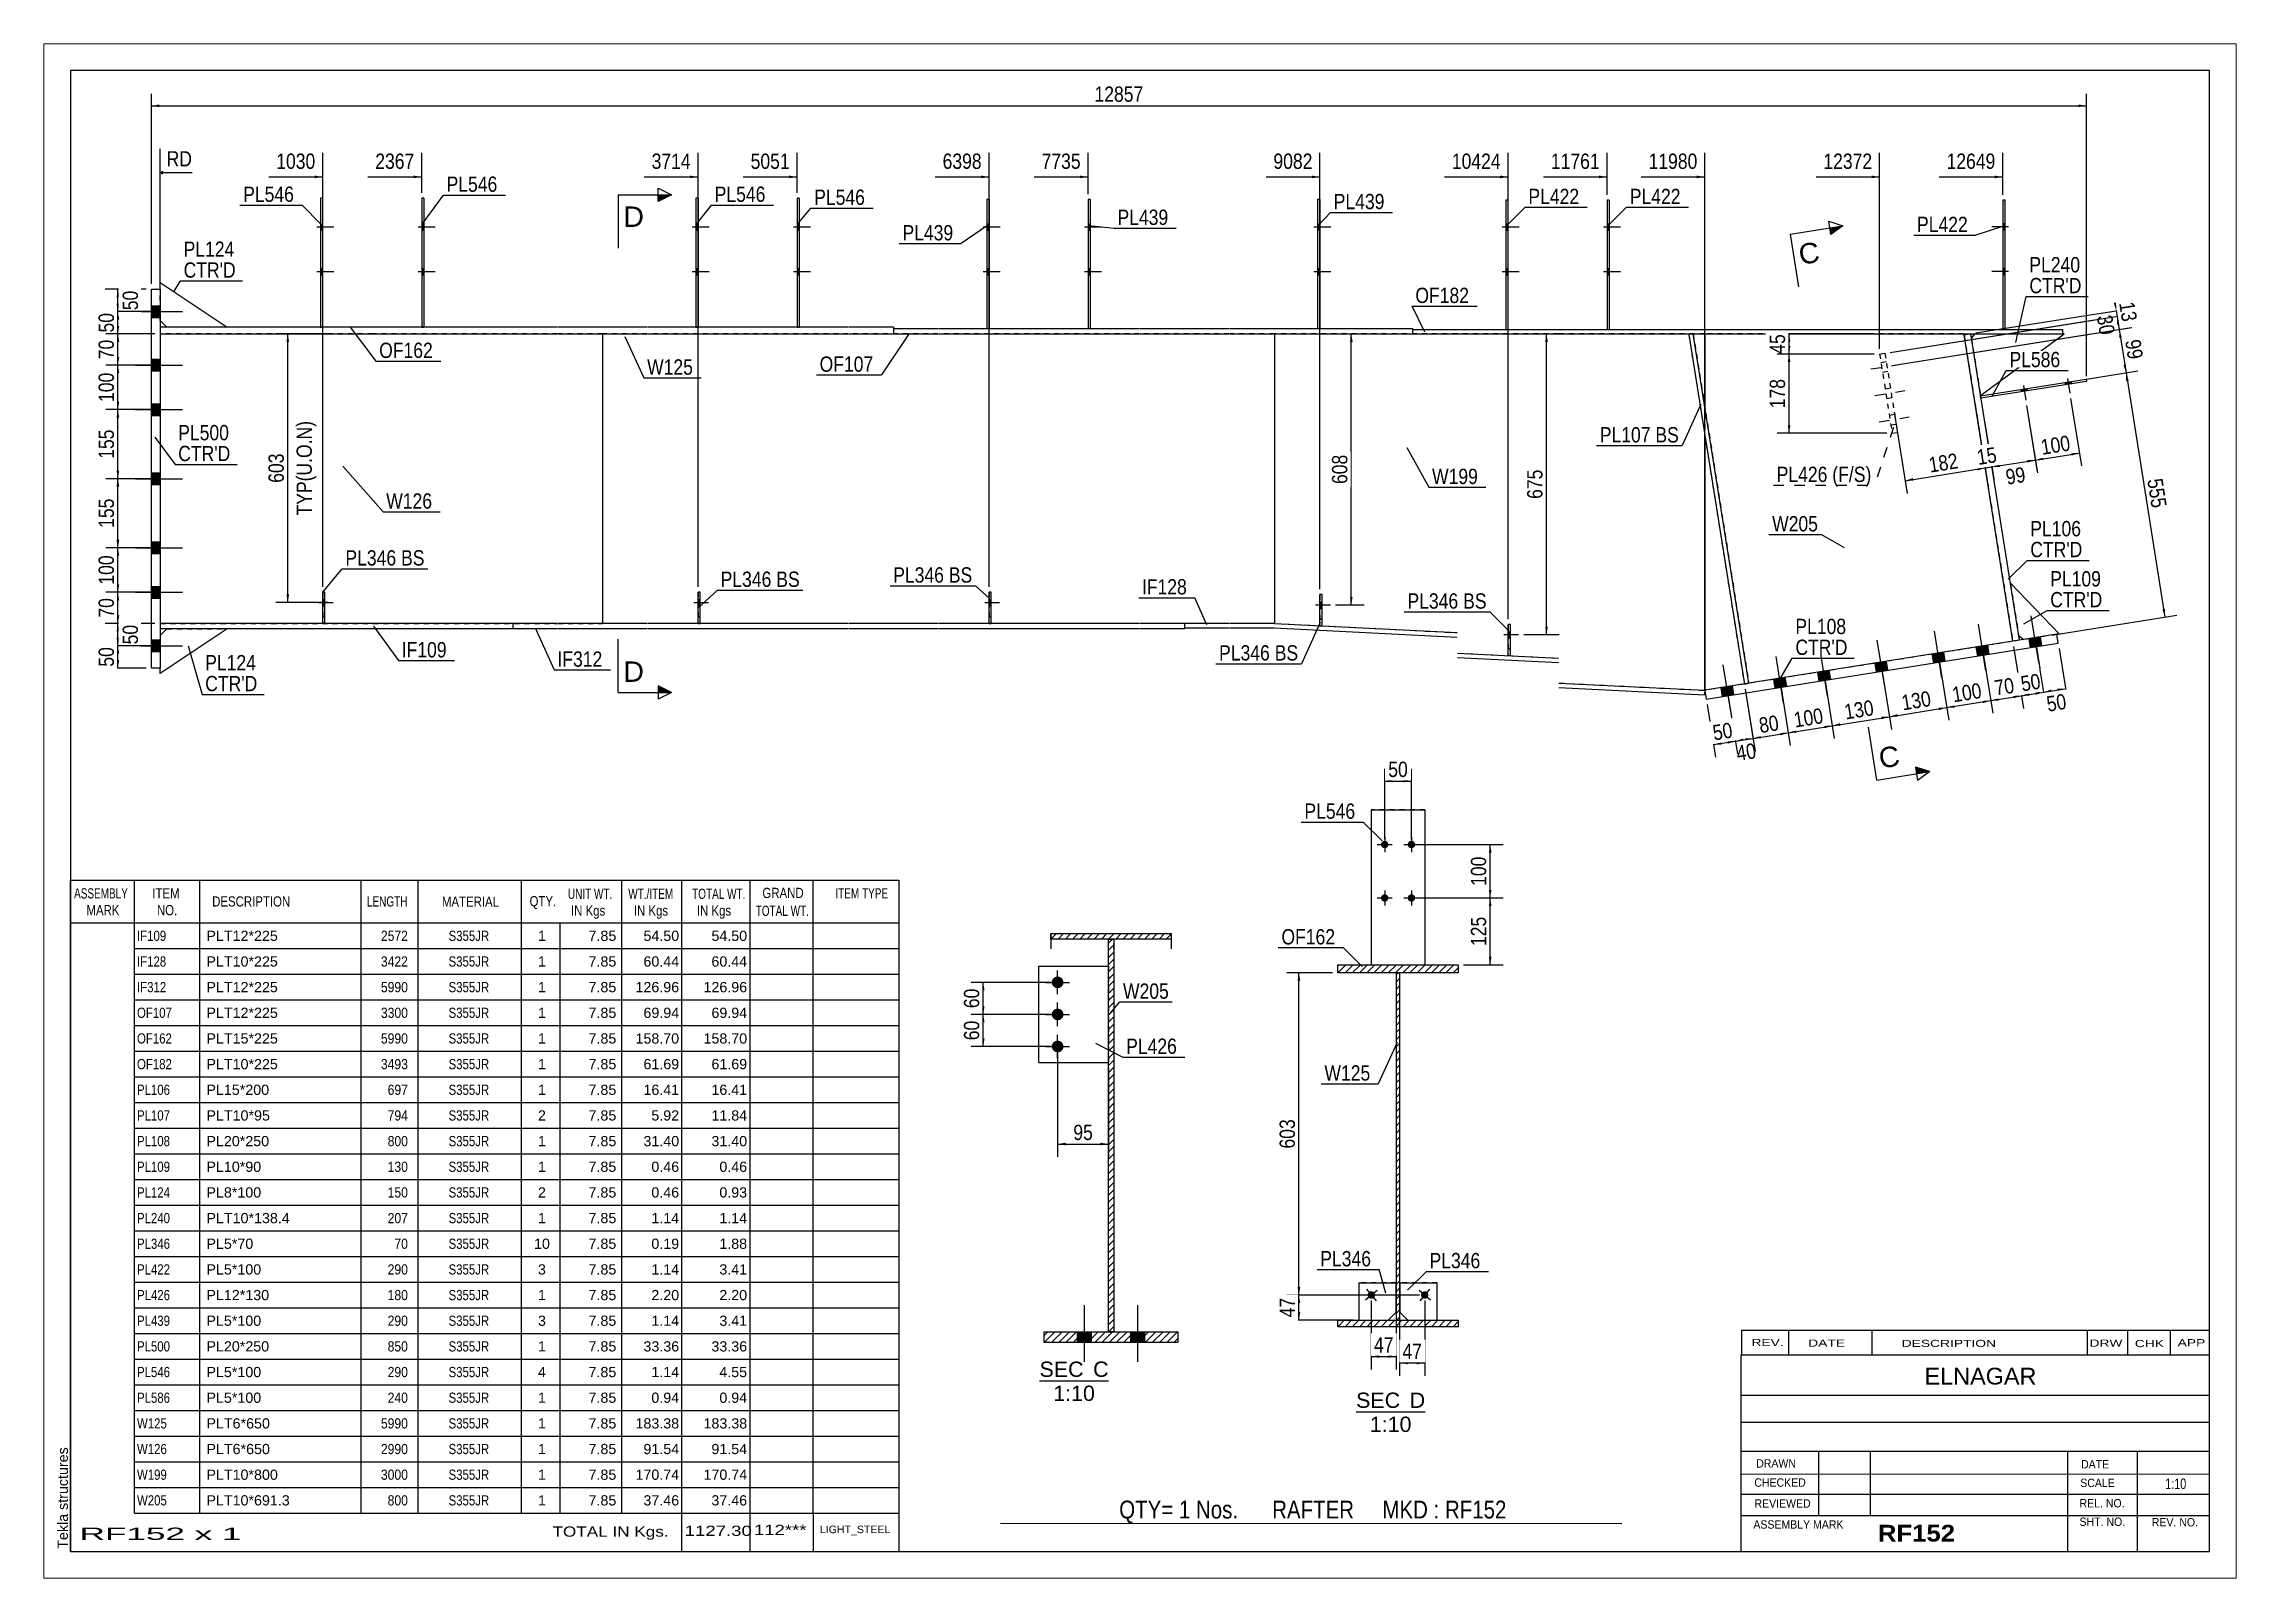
# Paper-space layout 'Layout1' of a CAD drawing. Header units: millimetres. Extents: x 0 to 410, y 0 to 287.
# The model-space entities are those that its viewports show. They can reach past a viewport. Long polylines and large blocks are cut down to what shows.
import ezdxf

# ---------------------------------------------------------------- set-up
doc = ezdxf.new("R2010")
doc.units = ezdxf.units.MM
doc.linetypes.add('DXK_LINE_DOT1', pattern=[1.8814, 0.9407, -0.9407])
doc.linetypes.add('DXK_LINE_DOT2', pattern=[3.9198, 1.9599, -1.9599])
doc.layers.add('Viewport layer', color=7, linetype='Continuous', plot=False)
doc.styles.add('Arial', font='ARIAL.TTF', dxfattribs={"height": 0.2})
doc.styles.add('Arial Bold', font='ARIALBD.TTF', dxfattribs={"height": 0.2})
doc.styles.add('Arial Narrow', font='ARIALN.TTF', dxfattribs={"height": 0.2})

# ---------------------------------------------------------------- blocks, each defined once
blk = doc.blocks.new('Unknown-624476512-1210')
at = {"color": 5, "linetype": 'Continuous'}
for p, q in [((-615.11, 82.59), (-1015.11, 82.59)), ((-1015.11, 82.59), (-1015.11, -194.41)), ((-615.11, -194.41), (-615.11, 82.59)), ((-1015.11, -194.41), (-615.11, -194.41))]:
    blk.add_line(p, q, dxfattribs=at)
at = {"color": 174, "linetype": 'Continuous', "style": 'Arial'}
blk.add_text('Tekla structures', height=1.9102, rotation=90, dxfattribs=at).set_placement((-1015.61, -193.91))
blk = doc.blocks.new('Unknown-624476512-12 - 1257')
at = {"color": 1, "linetype": 'Continuous'}
blk.add_line((-774.69, -168.31), (-761.78, -168.31), dxfattribs=at)
at = {"color": 0, "linetype": 'Continuous'}
blk.add_wipeout([(-766.47, -167.56), (-766.47, -164.56), (-774.69, -164.56), (-774.69, -167.56)], dxfattribs=at)
blk.add_wipeout([(-761.78, -167.56), (-761.78, -164.56), (-764.67, -164.56), (-764.67, -167.56)], dxfattribs=at)
blk.add_wipeout([(-764.35, -172.06), (-764.35, -169.06), (-772.13, -169.06), (-772.13, -172.06)], dxfattribs=at)
at = {"color": 136, "linetype": 'Continuous', "style": 'Arial'}
for s, height, p in [('SEC', 2.865, (-774.69, -167.56)), ('D', 2.87, (-764.67, -167.56)), ('1:10', 2.865, (-772.13, -172.06))]:
    blk.add_text(s, height=height, dxfattribs=at).set_placement(p)
blk = doc.blocks.new('Unknown-624476512-14 - 1543')
at = {"color": 1, "linetype": 'Continuous'}
blk.add_line((-833.9, -162.51), (-820.99, -162.51), dxfattribs=at)
at = {"color": 0, "linetype": 'Continuous'}
blk.add_wipeout([(-825.68, -161.76), (-825.68, -158.76), (-833.9, -158.76), (-833.9, -161.76)], dxfattribs=at)
blk.add_wipeout([(-820.99, -161.76), (-820.99, -158.76), (-823.88, -158.76), (-823.88, -161.76)], dxfattribs=at)
blk.add_wipeout([(-823.55, -166.26), (-823.55, -163.26), (-831.33, -163.26), (-831.33, -166.26)], dxfattribs=at)
at = {"color": 136, "linetype": 'Continuous', "style": 'Arial'}
for s, height, p in [('SEC', 2.865, (-833.9, -161.76)), ('C', 2.87, (-823.88, -161.76)), ('1:10', 2.865, (-831.33, -166.26))]:
    blk.add_text(s, height=height, dxfattribs=at).set_placement(p)
blk = doc.blocks.new('Part-624476512-1689 - 1666')
at = {"color": 2, "linetype": 'Continuous'}
for p, q in [((-764.14, 34.17), (-755.81, 34.17)), ((-764.14, 34.17), (-764.14, 33.33)), ((-764.14, 33.33), (-755.81, 33.33)), ((-755.71, 34.17), (-736.85, 34.17)), ((-755.71, 33.33), (-736.85, 33.33)), ((-736.75, 34.17), (-642.59, 34.17)), ((-736.75, 33.33), (-642.59, 33.33)), ((-642.59, 34.17), (-642.59, 33.33))]:
    blk.add_line(p, q, dxfattribs=at)
blk = doc.blocks.new('Part-624476512-2042 - 1666')
at = {"color": 2, "linetype": 'Continuous'}
for p, q in [((-897.76, 58.75), (-898.18, 58.75)), ((-898.18, 58.75), (-898.18, 34.58)), ((-897.76, 58.75), (-897.76, 34.58))]:
    blk.add_line(p, q, dxfattribs=at)
at = {"color": 7, "linetype": 'DXK_LINE_DOT1'}
blk.add_line((-898.18, 34.58), (-897.76, 34.58), dxfattribs=at)
blk = doc.blocks.new('Part-624476512-2255 - 1666')
at = {"color": 2, "linetype": 'Continuous'}
for p, q in [((-746.27, -26.84), (-746.27, -21)), ((-745.85, -21), (-746.27, -21)), ((-745.85, -26.84), (-745.85, -21)), ((-746.27, -26.84), (-745.85, -26.84))]:
    blk.add_line(p, q, dxfattribs=at)
at = {"color": 7, "linetype": 'DXK_LINE_DOT1'}
blk.add_line((-746.27, -25.59), (-745.85, -25.59), dxfattribs=at)
blk = doc.blocks.new('Bolt-624476512-2304 - 1666')
at = {"linetype": 'Continuous'}
for points in [[(-878.83, 52.75), (-878.83, 53.91), (-879.25, 53.91), (-879.25, 52.75)], [(-878.83, 52.75), (-878.83, 53.91), (-879.25, 53.91), (-879.25, 52.75)], [(-878.83, 44.41), (-878.83, 45.58), (-879.25, 45.58), (-879.25, 44.41)], [(-878.83, 44.41), (-878.83, 45.58), (-879.25, 45.58), (-879.25, 44.41)]]:
    blk.add_hatch(color=3, dxfattribs=at).paths.add_polyline_path(points)
at = {"color": 3, "linetype": 'Continuous'}
for p, q in [((-879.91, 53.33), (-876.75, 53.33)), ((-879.91, 53.33), (-876.75, 53.33)), ((-879.25, 53.91), (-878.83, 53.91)), ((-879.25, 53.91), (-878.83, 53.91)), ((-879.25, 52.75), (-878.83, 52.75)), ((-879.25, 52.75), (-878.83, 52.75)), ((-879.25, 45.58), (-878.83, 45.58)), ((-879.25, 45.58), (-878.83, 45.58)), ((-879.91, 45), (-876.75, 45)), ((-879.91, 45), (-876.75, 45)), ((-879.25, 44.41), (-878.83, 44.41)), ((-879.25, 44.41), (-878.83, 44.41))]:
    blk.add_line(p, q, dxfattribs=at)
blk = doc.blocks.new('Part-624476512-2191 - 1666')
at = {"color": 2, "linetype": 'Continuous'}
for p, q in [((-998.33, 41.67), (-998.33, 42.92)), ((-998.33, 42.92), (-985.83, 34.58)), ((-997.08, 34.58), (-998.33, 35.83))]:
    blk.add_line(p, q, dxfattribs=at)
at = {"color": 7, "linetype": 'DXK_LINE_DOT1'}
for p, q in [((-998.33, 35.83), (-998.33, 41.67)), ((-985.83, 34.58), (-997.08, 34.58))]:
    blk.add_line(p, q, dxfattribs=at)
blk = doc.blocks.new('Part-624476512-2057 - 1666')
at = {"color": 2, "linetype": 'Continuous'}
for p, q in [((-727.34, 58.33), (-727.75, 58.33)), ((-727.75, 58.33), (-727.75, 34.17)), ((-727.34, 58.33), (-727.34, 34.17))]:
    blk.add_line(p, q, dxfattribs=at)
at = {"color": 7, "linetype": 'DXK_LINE_DOT1'}
blk.add_line((-727.75, 34.17), (-727.34, 34.17), dxfattribs=at)
blk = doc.blocks.new('Part-624476512-1711 - 1666')
at = {"color": 2, "linetype": 'Continuous'}
for p, q in [((-861.19, 34.33), (-852.85, 34.33)), ((-861.19, 34.33), (-861.19, 33.33)), ((-861.19, 33.33), (-852.85, 33.33)), ((-852.75, 34.33), (-833.92, 34.33)), ((-852.75, 33.33), (-833.92, 33.33)), ((-833.82, 34.33), (-815.2, 34.33)), ((-833.82, 33.33), (-815.2, 33.33)), ((-815.1, 34.33), (-798.43, 34.33)), ((-815.1, 33.33), (-798.43, 33.33)), ((-798.33, 34.33), (-764.14, 34.33)), ((-798.33, 33.33), (-764.14, 33.33)), ((-764.14, 34.33), (-764.14, 33.33))]:
    blk.add_line(p, q, dxfattribs=at)
blk = doc.blocks.new('Bolt-624476512-2309 - 1666')
at = {"color": 3, "linetype": 'DXK_LINE_DOT2'}
for p, q in [((-967.96, -16.31), (-967.55, -16.31)), ((-968.75, -16.89), (-966, -16.89)), ((-967.96, -17.47), (-967.55, -17.47))]:
    blk.add_line(p, q, dxfattribs=at)
blk = doc.blocks.new('Part-624476512-2047 - 1666')
at = {"color": 2, "linetype": 'Continuous'}
for p, q in [((-967.98, 58.75), (-968.4, 58.75)), ((-968.4, 58.75), (-968.4, 34.58)), ((-967.98, 58.75), (-967.98, 34.58))]:
    blk.add_line(p, q, dxfattribs=at)
at = {"color": 7, "linetype": 'DXK_LINE_DOT1'}
blk.add_line((-968.4, 34.58), (-967.98, 34.58), dxfattribs=at)
blk = doc.blocks.new('Part-624476512-1716 - 1666')
at = {"color": 2, "linetype": 'Continuous'}
for p, q in [((-977.5, 34.58), (-998.33, 34.58)), ((-998.33, 33.33), (-977.5, 33.33)), ((-958.55, 34.58), (-977.4, 34.58)), ((-977.4, 33.33), (-958.55, 33.33)), ((-924.05, 34.58), (-958.45, 34.58)), ((-958.45, 33.33), (-924.05, 33.33)), ((-907.28, 34.58), (-923.95, 34.58)), ((-923.95, 33.33), (-907.28, 33.33)), ((-888.35, 34.58), (-907.18, 34.58)), ((-907.18, 33.33), (-888.35, 33.33)), ((-869.62, 34.58), (-888.25, 34.58)), ((-888.25, 33.33), (-869.62, 33.33)), ((-861.19, 34.58), (-869.52, 34.58)), ((-869.52, 33.33), (-861.19, 33.33)), ((-861.19, 34.58), (-861.19, 33.33))]:
    blk.add_line(p, q, dxfattribs=at)
at = {"color": 7, "linetype": 'DXK_LINE_DOT1'}
blk.add_line((-998.33, 34.58), (-998.33, 33.33), dxfattribs=at)
blk = doc.blocks.new('Part-624476512-1738 - 1666')
at = {"color": 2, "linetype": 'Continuous'}
for p, q in [((-789.98, 33.33), (-789.98, -20.83)), ((-709.49, 19.73), (-709.49, 33.33)), ((-709.49, 14.42), (-709.49, -33.33))]:
    blk.add_line(p, q, dxfattribs=at)
at = {"color": 7, "linetype": 'DXK_LINE_DOT1'}
for p, q in [((-755.81, 33.33), (-789.98, 33.33)), ((-736.85, 33.33), (-755.71, 33.33)), ((-709.49, 33.33), (-736.75, 33.33)), ((-709.49, 33.33), (-709.49, 14.42)), ((-789.98, -20.83), (-755.81, -22.54)), ((-755.71, -26.38), (-736.85, -27.32)), ((-736.75, -31.97), (-709.49, -33.33))]:
    blk.add_line(p, q, dxfattribs=at)
blk = doc.blocks.new('Part-624476512-2052 - 1666')
at = {"color": 2, "linetype": 'Continuous'}
for p, q in [((-653.33, 58.33), (-653.75, 58.33)), ((-653.75, 58.33), (-653.75, 34.17)), ((-653.33, 34.17), (-653.33, 58.33))]:
    blk.add_line(p, q, dxfattribs=at)
at = {"color": 7, "linetype": 'DXK_LINE_DOT1'}
blk.add_line((-653.75, 34.17), (-653.33, 34.17), dxfattribs=at)
blk = doc.blocks.new('Part-624476512-1809 - 1666')
at = {"color": 2, "linetype": 'Continuous'}
for p, q in [((-798.43, -20.83), (-806.76, -20.83)), ((-806.76, -20.83), (-806.76, -21.67)), ((-806.76, -21.67), (-798.43, -21.67)), ((-789.98, -20.83), (-798.33, -20.83)), ((-798.33, -21.67), (-790, -21.67)), ((-790, -21.67), (-755.81, -23.38)), ((-789.98, -20.83), (-755.81, -22.54)), ((-755.71, -26.38), (-736.85, -27.32)), ((-755.71, -27.21), (-736.85, -28.16)), ((-736.75, -31.97), (-709.49, -33.33)), ((-736.75, -32.8), (-709.53, -34.17)), ((-709.49, -33.33), (-709.53, -34.17))]:
    blk.add_line(p, q, dxfattribs=at)
blk = doc.blocks.new('Part-624476512-2089 - 1666')
at = {"color": 2, "linetype": 'Continuous'}
for p, q in [((-949.03, 58.75), (-949.45, 58.75)), ((-949.45, 58.75), (-949.45, 34.58)), ((-949.03, 58.75), (-949.03, 34.58))]:
    blk.add_line(p, q, dxfattribs=at)
at = {"color": 7, "linetype": 'DXK_LINE_DOT1'}
blk.add_line((-949.45, 34.58), (-949.03, 34.58), dxfattribs=at)
blk = doc.blocks.new('Part-624476512-2133 - 1666')
at = {"color": 7, "linetype": 'DXK_LINE_DOT1'}
for p, q in [((-676.79, 29.57), (-675.8, 29.72)), ((-676.79, 29.57), (-674.44, 14.75)), ((-675.8, 29.72), (-673.45, 14.91)), ((-674.44, 14.75), (-673.45, 14.91))]:
    blk.add_line(p, q, dxfattribs=at)
blk = doc.blocks.new('Part-624476512-1743 - 1666')
at = {"color": 2, "linetype": 'Continuous'}
blk.add_line((-915.61, 33.33), (-915.61, -20.83), dxfattribs=at)
at = {"color": 7, "linetype": 'DXK_LINE_DOT1'}
for p, q in [((-907.28, 33.33), (-915.61, 33.33)), ((-888.35, 33.33), (-907.18, 33.33)), ((-869.62, 33.33), (-888.25, 33.33)), ((-852.85, 33.33), (-869.52, 33.33)), ((-833.92, 33.33), (-852.75, 33.33)), ((-815.2, 33.33), (-833.82, 33.33)), ((-798.43, 33.33), (-815.1, 33.33)), ((-789.98, 33.33), (-798.33, 33.33)), ((-789.98, 33.33), (-789.98, -20.83)), ((-907.28, -20.83), (-915.61, -20.83)), ((-888.35, -20.83), (-907.18, -20.83)), ((-869.62, -20.83), (-888.25, -20.83)), ((-852.85, -20.83), (-869.52, -20.83)), ((-833.92, -20.83), (-852.75, -20.83)), ((-815.2, -20.83), (-833.82, -20.83)), ((-798.43, -20.83), (-815.1, -20.83)), ((-789.98, -20.83), (-798.33, -20.83))]:
    blk.add_line(p, q, dxfattribs=at)
blk = doc.blocks.new('Part-624476512-2079 - 1666')
at = {"color": 2, "linetype": 'Continuous'}
for p, q in [((-824.4, 58.5), (-824.82, 58.5)), ((-824.82, 58.5), (-824.82, 34.33)), ((-824.4, 58.5), (-824.4, 34.33))]:
    blk.add_line(p, q, dxfattribs=at)
at = {"color": 7, "linetype": 'DXK_LINE_DOT1'}
blk.add_line((-824.82, 34.33), (-824.4, 34.33), dxfattribs=at)
blk = doc.blocks.new('Part-624476512-1765 - 1666')
at = {"color": 7, "linetype": 'DXK_LINE_DOT1'}
for p, q in [((-977.5, 33.33), (-998.33, 33.33)), ((-998.33, 33.33), (-998.33, -20.83)), ((-958.55, 33.33), (-977.4, 33.33)), ((-924.05, 33.33), (-958.45, 33.33)), ((-915.61, 33.33), (-923.95, 33.33)), ((-998.33, -20.83), (-977.5, -20.83)), ((-977.4, -20.83), (-958.55, -20.83)), ((-958.45, -20.83), (-924.05, -20.83)), ((-923.95, -20.83), (-915.61, -20.83))]:
    blk.add_line(p, q, dxfattribs=at)
at = {"color": 2, "linetype": 'Continuous'}
blk.add_line((-915.61, 33.33), (-915.61, -20.83), dxfattribs=at)
blk = doc.blocks.new('Part-624476512-2265 - 1666')
at = {"color": 2, "linetype": 'Continuous'}
for p, q in [((-781.49, 58.5), (-781.91, 58.5)), ((-781.91, 58.5), (-781.91, 34.33)), ((-781.49, 58.5), (-781.49, 34.33))]:
    blk.add_line(p, q, dxfattribs=at)
at = {"color": 7, "linetype": 'DXK_LINE_DOT1'}
blk.add_line((-781.91, 34.33), (-781.49, 34.33), dxfattribs=at)
blk = doc.blocks.new('Part-624476512-1787 - 1666')
at = {"color": 2, "linetype": 'Continuous'}
for p, q in [((-924.05, -20.83), (-932.38, -20.83)), ((-932.38, -20.83), (-932.38, -21.83)), ((-924.05, -21.83), (-932.38, -21.83)), ((-907.28, -20.83), (-923.95, -20.83)), ((-907.28, -21.83), (-923.95, -21.83)), ((-888.35, -20.83), (-907.18, -20.83)), ((-888.35, -21.83), (-907.18, -21.83)), ((-869.62, -20.83), (-888.25, -20.83)), ((-869.62, -21.83), (-888.25, -21.83)), ((-852.85, -20.83), (-869.52, -20.83)), ((-852.85, -21.83), (-869.52, -21.83)), ((-833.92, -20.83), (-852.75, -20.83)), ((-833.92, -21.83), (-852.75, -21.83)), ((-815.2, -20.83), (-833.82, -20.83)), ((-815.2, -21.83), (-833.82, -21.83)), ((-806.76, -20.83), (-815.1, -20.83)), ((-806.76, -21.83), (-815.1, -21.83)), ((-806.76, -20.83), (-806.76, -21.83))]:
    blk.add_line(p, q, dxfattribs=at)
blk = doc.blocks.new('Part-624476512-2218 - 1666')
at = {"color": 2, "linetype": 'Continuous'}
for p, q in [((-967.96, -20.81), (-967.96, -14.97)), ((-967.55, -14.97), (-967.96, -14.97)), ((-967.55, -20.81), (-967.55, -14.97)), ((-967.96, -20.81), (-967.55, -20.81))]:
    blk.add_line(p, q, dxfattribs=at)
at = {"color": 7, "linetype": 'DXK_LINE_DOT1'}
blk.add_line((-967.96, -19.56), (-967.55, -19.56), dxfattribs=at)
blk = doc.blocks.new('Part-624476512-1831 - 1666')
at = {"color": 2, "linetype": 'Continuous'}
for p, q in [((-977.5, -20.83), (-998.33, -20.83)), ((-977.5, -21.83), (-998.33, -21.83)), ((-958.55, -20.83), (-977.4, -20.83)), ((-958.55, -21.83), (-977.4, -21.83)), ((-932.38, -20.83), (-958.45, -20.83)), ((-932.38, -21.83), (-958.45, -21.83)), ((-932.38, -20.83), (-932.38, -21.83))]:
    blk.add_line(p, q, dxfattribs=at)
blk = doc.blocks.new('Part-624476512-1884 - 1666')
at = {"color": 2, "linetype": 'Continuous'}
for p, q in [((-661, 33.17), (-659.96, 33.33)), ((-651.88, -24.17), (-661, 33.17)), ((-650.64, -23.98), (-659.76, 33.33))]:
    blk.add_line(p, q, dxfattribs=at)
at = {"color": 7, "linetype": 'DXK_LINE_DOT1'}
for p, q in [((-659.96, 33.33), (-659.76, 33.37)), ((-659.76, 33.37), (-659.76, 33.33)), ((-650.64, -23.98), (-651.88, -24.17))]:
    blk.add_line(p, q, dxfattribs=at)
blk = doc.blocks.new('Part-624476512-1906 - 1666')
at = {"color": 2, "linetype": 'Continuous'}
for p, q in [((-711.65, 33.33), (-712.47, 33.2)), ((-712.47, 33.2), (-702.08, -32.16)), ((-701.26, -32.02), (-711.65, 33.33))]:
    blk.add_line(p, q, dxfattribs=at)
at = {"color": 7, "linetype": 'DXK_LINE_DOT1'}
blk.add_line((-702.08, -32.16), (-701.26, -32.02), dxfattribs=at)
blk = doc.blocks.new('Part-624476512-1928 - 1666')
at = {"color": 7, "linetype": 'DXK_LINE_DOT1'}
for p, q in [((-711.65, 33.33), (-712.47, 33.2)), ((-712.47, 33.2), (-702.08, -32.16)), ((-711.65, 33.33), (-701.26, -32.02))]:
    blk.add_line(p, q, dxfattribs=at)
blk = doc.blocks.new('Part-624476512-2260 - 1666')
at = {"color": 7, "linetype": 'DXK_LINE_DOT1'}
for p, q in [((-746.27, -21), (-746.27, -26.84)), ((-745.85, -21), (-746.27, -21)), ((-745.85, -26.84), (-745.85, -21)), ((-746.27, -26.84), (-745.85, -26.84))]:
    blk.add_line(p, q, dxfattribs=at)
blk = doc.blocks.new('Part-624476512-2196 - 1666')
at = {"color": 2, "linetype": 'Continuous'}
for p, q in [((-985.83, -21.83), (-998.33, -30.17)), ((-997.08, -21.83), (-998.33, -23.08)), ((-998.33, -30.17), (-998.33, -29.17))]:
    blk.add_line(p, q, dxfattribs=at)
at = {"color": 7, "linetype": 'DXK_LINE_DOT1'}
for p, q in [((-998.33, -23.08), (-998.33, -29.17)), ((-997.08, -21.83), (-985.83, -21.83))]:
    blk.add_line(p, q, dxfattribs=at)
blk = doc.blocks.new('Part-624476512-1957 - 1666')
at = {"color": 2, "linetype": 'Continuous'}
for p, q in [((-659.62, 32.51), (-658.92, 33.33)), ((-657.92, 21.81), (-642.26, 33.33)), ((-642.26, 33.33), (-642.59, 33.33))]:
    blk.add_line(p, q, dxfattribs=at)
at = {"color": 7, "linetype": 'DXK_LINE_DOT1'}
for p, q in [((-658.92, 33.33), (-642.59, 33.33)), ((-659.62, 32.51), (-657.92, 21.81))]:
    blk.add_line(p, q, dxfattribs=at)
blk = doc.blocks.new('Part-624476512-2111 - 1666')
at = {"color": 2, "linetype": 'Continuous'}
for p, q in [((-657.91, 21.72), (-638.16, 24.86)), ((-638.16, 24.86), (-638.09, 24.45)), ((-638.09, 24.45), (-657.84, 21.31))]:
    blk.add_line(p, q, dxfattribs=at)
at = {"color": 7, "linetype": 'DXK_LINE_DOT1'}
blk.add_line((-657.84, 21.31), (-657.91, 21.72), dxfattribs=at)
blk = doc.blocks.new('Part-624476512-1986 - 1666')
at = {"color": 2, "linetype": 'Continuous'}
for p, q in [((-643.65, -22.86), (-709.49, -33.33)), ((-709.22, -34.98), (-643.39, -24.51)), ((-643.39, -24.51), (-643.65, -22.86)), ((-709.49, -33.33), (-709.22, -34.98))]:
    blk.add_line(p, q, dxfattribs=at)
blk = doc.blocks.new('Part-624476512-2162 - 1666')
at = {"color": 2, "linetype": 'Continuous'}
for p, q in [((-1000, 41.67), (-998.33, 41.67)), ((-1000, -29.17), (-1000, 41.67)), ((-998.33, 41.67), (-998.33, -29.17)), ((-998.33, -29.17), (-1000, -29.17))]:
    blk.add_line(p, q, dxfattribs=at)
blk = doc.blocks.new('Part-624476512-2270 - 1666')
at = {"color": 2, "linetype": 'Continuous'}
for p, q in [((-781.47, -21.26), (-781.47, -15.44)), ((-781.06, -15.44), (-781.47, -15.44)), ((-781.06, -21.27), (-781.06, -15.44)), ((-781.25, -21.27), (-781.06, -21.27))]:
    blk.add_line(p, q, dxfattribs=at)
at = {"color": 7, "linetype": 'DXK_LINE_DOT1'}
for p, q in [((-781.47, -20.02), (-781.06, -20.02)), ((-781.47, -21.27), (-781.47, -21.26)), ((-781.47, -21.27), (-781.25, -21.27))]:
    blk.add_line(p, q, dxfattribs=at)
blk = doc.blocks.new('Part-624476512-2015 - 1666')
at = {"color": 2, "linetype": 'Continuous'}
for p, q in [((-643.24, -22.8), (-652.34, -13.28)), ((-650.77, -23.15), (-649.82, -23.85)), ((-643.24, -22.8), (-643.65, -22.86))]:
    blk.add_line(p, q, dxfattribs=at)
at = {"color": 7, "linetype": 'DXK_LINE_DOT1'}
for p, q in [((-652.34, -13.28), (-650.77, -23.15)), ((-643.65, -22.86), (-649.82, -23.85))]:
    blk.add_line(p, q, dxfattribs=at)
blk = doc.blocks.new('Part-624476512-2037 - 1666')
at = {"color": 2, "linetype": 'Continuous'}
for p, q in [((-746.29, 58.33), (-746.71, 58.33)), ((-746.71, 58.33), (-746.71, 34.17)), ((-746.29, 58.33), (-746.29, 34.17))]:
    blk.add_line(p, q, dxfattribs=at)
at = {"color": 7, "linetype": 'DXK_LINE_DOT1'}
blk.add_line((-746.71, 34.17), (-746.29, 34.17), dxfattribs=at)
blk = doc.blocks.new('Part-624476512-2245 - 1666')
at = {"color": 2, "linetype": 'Continuous'}
for p, q in [((-897.76, -20.81), (-897.76, -14.97)), ((-897.35, -14.97), (-897.76, -14.97)), ((-897.35, -20.81), (-897.35, -14.97)), ((-897.76, -20.81), (-897.35, -20.81))]:
    blk.add_line(p, q, dxfattribs=at)
at = {"color": 7, "linetype": 'DXK_LINE_DOT1'}
blk.add_line((-897.76, -19.56), (-897.35, -19.56), dxfattribs=at)
blk = doc.blocks.new('Part-624476512-2084 - 1666')
at = {"color": 2, "linetype": 'Continuous'}
for p, q in [((-878.83, 58.75), (-879.25, 58.75)), ((-879.25, 58.75), (-879.25, 34.58)), ((-878.83, 58.75), (-878.83, 34.58))]:
    blk.add_line(p, q, dxfattribs=at)
at = {"color": 7, "linetype": 'DXK_LINE_DOT1'}
blk.add_line((-879.25, 34.58), (-878.83, 34.58), dxfattribs=at)
blk = doc.blocks.new('Bolt-624476512-2316 - 1666')
at = {"color": 3, "linetype": 'DXK_LINE_DOT2'}
for p, q in [((-782.26, -17.35), (-779.51, -17.35)), ((-781.47, -16.77), (-781.06, -16.77)), ((-781.47, -17.94), (-781.06, -17.94))]:
    blk.add_line(p, q, dxfattribs=at)
blk = doc.blocks.new('Part-624476512-2240 - 1666')
at = {"color": 7, "linetype": 'DXK_LINE_DOT1'}
for p, q in [((-967.96, -14.97), (-967.96, -20.81)), ((-967.55, -14.97), (-967.96, -14.97)), ((-967.55, -20.81), (-967.55, -14.97)), ((-967.96, -20.81), (-967.55, -20.81))]:
    blk.add_line(p, q, dxfattribs=at)
blk = doc.blocks.new('Part-624476512-2250 - 1666')
at = {"color": 7, "linetype": 'DXK_LINE_DOT1'}
for p, q in [((-897.76, -14.97), (-897.76, -20.81)), ((-897.35, -14.97), (-897.76, -14.97)), ((-897.35, -20.81), (-897.35, -14.97)), ((-897.76, -20.81), (-897.35, -20.81))]:
    blk.add_line(p, q, dxfattribs=at)
blk = doc.blocks.new('Part-624476512-2275 - 1666')
at = {"color": 7, "linetype": 'DXK_LINE_DOT1'}
for p, q in [((-781.47, -15.44), (-781.47, -21.26)), ((-781.06, -15.44), (-781.47, -15.44)), ((-781.06, -21.27), (-781.06, -15.44)), ((-781.25, -21.27), (-781.06, -21.27))]:
    blk.add_line(p, q, dxfattribs=at)
blk = doc.blocks.new('Part-624476512-2280 - 1666')
at = {"color": 2, "linetype": 'Continuous'}
for p, q in [((-843.34, 58.5), (-843.75, 58.5)), ((-843.75, 58.5), (-843.75, 34.33)), ((-843.34, 58.5), (-843.34, 34.33))]:
    blk.add_line(p, q, dxfattribs=at)
at = {"color": 7, "linetype": 'DXK_LINE_DOT1'}
blk.add_line((-843.75, 34.33), (-843.34, 34.33), dxfattribs=at)
blk = doc.blocks.new('Part-624476512-2285 - 1666')
at = {"color": 2, "linetype": 'Continuous'}
for p, q in [((-843.34, -20.83), (-843.34, -15)), ((-842.92, -15), (-843.34, -15)), ((-842.92, -20.83), (-842.92, -15))]:
    blk.add_line(p, q, dxfattribs=at)
at = {"color": 7, "linetype": 'DXK_LINE_DOT1'}
for p, q in [((-843.34, -19.58), (-842.92, -19.58)), ((-843.34, -20.83), (-842.92, -20.83))]:
    blk.add_line(p, q, dxfattribs=at)
blk = doc.blocks.new('Part-624476512-2290 - 1666')
at = {"color": 7, "linetype": 'DXK_LINE_DOT1'}
for p, q in [((-843.34, -15), (-843.34, -20.83)), ((-842.92, -15), (-843.34, -15)), ((-842.92, -20.83), (-842.92, -15))]:
    blk.add_line(p, q, dxfattribs=at)
blk = doc.blocks.new('Part-624476512-2295 - 1666')
at = {"color": 2, "linetype": 'Continuous'}
for p, q in [((-709.49, 33.33), (-709.49, 19.73)), ((-661, 33.17), (-661.02, 33.33)), ((-709.49, -33.33), (-709.49, 14.42))]:
    blk.add_line(p, q, dxfattribs=at)
at = {"color": 7, "linetype": 'DXK_LINE_DOT1'}
for p, q in [((-661.02, 33.33), (-709.49, 33.33)), ((-661, 33.17), (-651.88, -24.17)), ((-651.88, -24.17), (-701.26, -32.02)), ((-702.08, -32.16), (-709.49, -33.33))]:
    blk.add_line(p, q, dxfattribs=at)
blk = doc.blocks.new('Bolt-624476512-2296 - 1666')
at = {"linetype": 'Continuous'}
for points in [[(-646.69, -23.35), (-648.83, -23.69), (-648.57, -25.33), (-646.43, -24.99)], [(-646.69, -23.35), (-648.83, -23.69), (-648.57, -25.33), (-646.43, -24.99)], [(-675.5, -27.93), (-677.64, -28.27), (-677.37, -29.91), (-675.24, -29.57)], [(-675.5, -27.93), (-677.64, -28.27), (-677.37, -29.91), (-675.24, -29.57)], [(-664.8, -26.23), (-666.94, -26.57), (-666.68, -28.21), (-664.54, -27.87)], [(-664.8, -26.23), (-666.94, -26.57), (-666.68, -28.21), (-664.54, -27.87)], [(-656.57, -24.92), (-658.71, -25.26), (-658.45, -26.9), (-656.31, -26.56)], [(-656.57, -24.92), (-658.71, -25.26), (-658.45, -26.9), (-656.31, -26.56)], [(-704.3, -32.51), (-706.44, -32.85), (-706.18, -34.5), (-704.04, -34.15)], [(-704.3, -32.51), (-706.44, -32.85), (-706.18, -34.5), (-704.04, -34.15)], [(-694.43, -30.94), (-696.57, -31.28), (-696.3, -32.92), (-694.16, -32.58)], [(-694.43, -30.94), (-696.57, -31.28), (-696.3, -32.92), (-694.16, -32.58)], [(-686.2, -29.63), (-688.34, -29.97), (-688.07, -31.62), (-685.93, -31.28)], [(-686.2, -29.63), (-688.34, -29.97), (-688.07, -31.62), (-685.93, -31.28)]]:
    blk.add_hatch(color=3, dxfattribs=at).paths.add_polyline_path(points)
at = {"color": 3, "linetype": 'Continuous'}
for p, q in [((-647.03, -28.12), (-648.42, -19.4)), ((-647.03, -28.12), (-648.42, -19.4)), ((-675.84, -32.7), (-677.22, -23.98)), ((-675.84, -32.7), (-677.22, -23.98)), ((-665.14, -31), (-666.52, -22.28)), ((-665.14, -31), (-666.52, -22.28)), ((-656.91, -29.69), (-658.29, -20.97)), ((-656.91, -29.69), (-658.29, -20.97)), ((-648.57, -25.33), (-648.83, -23.69)), ((-648.57, -25.33), (-648.83, -23.69)), ((-646.43, -24.99), (-646.69, -23.35)), ((-646.43, -24.99), (-646.69, -23.35)), ((-704.64, -37.28), (-706.03, -28.56)), ((-704.64, -37.28), (-706.03, -28.56)), ((-694.76, -35.71), (-696.15, -26.99)), ((-694.76, -35.71), (-696.15, -26.99)), ((-686.53, -34.4), (-687.92, -25.68)), ((-686.53, -34.4), (-687.92, -25.68)), ((-677.37, -29.91), (-677.64, -28.27)), ((-677.37, -29.91), (-677.64, -28.27)), ((-675.24, -29.57), (-675.5, -27.93)), ((-675.24, -29.57), (-675.5, -27.93)), ((-666.68, -28.21), (-666.94, -26.57)), ((-666.68, -28.21), (-666.94, -26.57)), ((-664.54, -27.87), (-664.8, -26.23)), ((-664.54, -27.87), (-664.8, -26.23)), ((-658.45, -26.9), (-658.71, -25.26)), ((-658.45, -26.9), (-658.71, -25.26)), ((-656.31, -26.56), (-656.57, -24.92)), ((-656.31, -26.56), (-656.57, -24.92)), ((-704.04, -34.15), (-704.3, -32.51)), ((-704.04, -34.15), (-704.3, -32.51)), ((-696.3, -32.92), (-696.57, -31.28)), ((-696.3, -32.92), (-696.57, -31.28)), ((-694.16, -32.58), (-694.43, -30.94)), ((-694.16, -32.58), (-694.43, -30.94)), ((-688.07, -31.62), (-688.34, -29.97)), ((-688.07, -31.62), (-688.34, -29.97)), ((-685.93, -31.28), (-686.2, -29.63)), ((-685.93, -31.28), (-686.2, -29.63)), ((-706.18, -34.5), (-706.44, -32.85)), ((-706.18, -34.5), (-706.44, -32.85))]:
    blk.add_line(p, q, dxfattribs=at)
blk = doc.blocks.new('Bolt-624476512-2297 - 1666')
at = {"color": 3, "linetype": 'DXK_LINE_DOT2'}
for p, q in [((-678.46, 26.77), (-672.86, 27.66)), ((-676.54, 28), (-675.56, 28.16)), ((-676.26, 26.19), (-675.27, 26.35)), ((-677.67, 21.83), (-672.08, 22.72)), ((-675.76, 23.07), (-674.77, 23.22)), ((-675.47, 21.26), (-674.48, 21.41)), ((-676.89, 16.9), (-671.29, 17.79)), ((-674.97, 18.13), (-673.99, 18.29)), ((-674.69, 16.32), (-673.7, 16.47))]:
    blk.add_line(p, q, dxfattribs=at)
blk = doc.blocks.new('Bolt-624476512-2298 - 1666')
at = {"linetype": 'Continuous'}
for points in [[(-746.29, 52.75), (-746.29, 53.91), (-746.71, 53.91), (-746.71, 52.75)], [(-746.29, 52.75), (-746.29, 53.91), (-746.71, 53.91), (-746.71, 52.75)], [(-746.29, 44.41), (-746.29, 45.58), (-746.71, 45.58), (-746.71, 44.41)], [(-746.29, 44.41), (-746.29, 45.58), (-746.71, 45.58), (-746.71, 44.41)]]:
    blk.add_hatch(color=3, dxfattribs=at).paths.add_polyline_path(points)
at = {"color": 3, "linetype": 'Continuous'}
for p, q in [((-747.38, 53.33), (-744.21, 53.33)), ((-747.38, 53.33), (-744.21, 53.33)), ((-746.71, 53.91), (-746.29, 53.91)), ((-746.71, 53.91), (-746.29, 53.91)), ((-746.71, 52.75), (-746.29, 52.75)), ((-746.71, 52.75), (-746.29, 52.75)), ((-746.71, 45.58), (-746.29, 45.58)), ((-746.71, 45.58), (-746.29, 45.58)), ((-747.38, 45), (-744.21, 45)), ((-747.38, 45), (-744.21, 45)), ((-746.71, 44.41), (-746.29, 44.41)), ((-746.71, 44.41), (-746.29, 44.41))]:
    blk.add_line(p, q, dxfattribs=at)
blk = doc.blocks.new('Bolt-624476512-2299 - 1666')
at = {"linetype": 'Continuous'}
for points in [[(-897.76, 52.75), (-897.76, 53.91), (-898.18, 53.91), (-898.18, 52.75)], [(-897.76, 52.75), (-897.76, 53.91), (-898.18, 53.91), (-898.18, 52.75)], [(-897.76, 44.41), (-897.76, 45.58), (-898.18, 45.58), (-898.18, 44.41)], [(-897.76, 44.41), (-897.76, 45.58), (-898.18, 45.58), (-898.18, 44.41)]]:
    blk.add_hatch(color=3, dxfattribs=at).paths.add_polyline_path(points)
at = {"color": 3, "linetype": 'Continuous'}
for p, q in [((-898.85, 53.33), (-895.68, 53.33)), ((-898.85, 53.33), (-895.68, 53.33)), ((-898.18, 53.91), (-897.76, 53.91)), ((-898.18, 53.91), (-897.76, 53.91)), ((-898.18, 52.75), (-897.76, 52.75)), ((-898.18, 52.75), (-897.76, 52.75)), ((-898.18, 45.58), (-897.76, 45.58)), ((-898.18, 45.58), (-897.76, 45.58)), ((-898.85, 45), (-895.68, 45)), ((-898.85, 45), (-895.68, 45)), ((-898.18, 44.41), (-897.76, 44.41)), ((-898.18, 44.41), (-897.76, 44.41))]:
    blk.add_line(p, q, dxfattribs=at)
blk = doc.blocks.new('Bolt-624476512-2300 - 1666')
at = {"linetype": 'Continuous'}
for points in [[(-967.98, 52.75), (-967.98, 53.91), (-968.4, 53.91), (-968.4, 52.75)], [(-967.98, 52.75), (-967.98, 53.91), (-968.4, 53.91), (-968.4, 52.75)], [(-967.98, 44.41), (-967.98, 45.58), (-968.4, 45.58), (-968.4, 44.41)], [(-967.98, 44.41), (-967.98, 45.58), (-968.4, 45.58), (-968.4, 44.41)]]:
    blk.add_hatch(color=3, dxfattribs=at).paths.add_polyline_path(points)
at = {"color": 3, "linetype": 'Continuous'}
for p, q in [((-969.07, 53.33), (-965.9, 53.33)), ((-969.07, 53.33), (-965.9, 53.33)), ((-968.4, 53.91), (-967.98, 53.91)), ((-968.4, 53.91), (-967.98, 53.91)), ((-968.4, 52.75), (-967.98, 52.75)), ((-968.4, 52.75), (-967.98, 52.75)), ((-968.4, 45.58), (-967.98, 45.58)), ((-968.4, 45.58), (-967.98, 45.58)), ((-969.07, 45), (-965.9, 45)), ((-969.07, 45), (-965.9, 45)), ((-968.4, 44.41), (-967.98, 44.41)), ((-968.4, 44.41), (-967.98, 44.41))]:
    blk.add_line(p, q, dxfattribs=at)
blk = doc.blocks.new('Bolt-624476512-2302 - 1666')
at = {"linetype": 'Continuous'}
for points in [[(-727.34, 52.75), (-727.34, 53.91), (-727.75, 53.91), (-727.75, 52.75)], [(-727.34, 52.75), (-727.34, 53.91), (-727.75, 53.91), (-727.75, 52.75)], [(-727.34, 44.41), (-727.34, 45.58), (-727.75, 45.58), (-727.75, 44.41)], [(-727.34, 44.41), (-727.34, 45.58), (-727.75, 45.58), (-727.75, 44.41)]]:
    blk.add_hatch(color=3, dxfattribs=at).paths.add_polyline_path(points)
at = {"color": 3, "linetype": 'Continuous'}
for p, q in [((-728.42, 53.33), (-725.25, 53.33)), ((-728.42, 53.33), (-725.25, 53.33)), ((-727.75, 53.91), (-727.34, 53.91)), ((-727.75, 53.91), (-727.34, 53.91)), ((-727.75, 52.75), (-727.34, 52.75)), ((-727.75, 52.75), (-727.34, 52.75)), ((-727.75, 45.58), (-727.34, 45.58)), ((-727.75, 45.58), (-727.34, 45.58)), ((-728.42, 45), (-725.25, 45)), ((-728.42, 45), (-725.25, 45)), ((-727.75, 44.41), (-727.34, 44.41)), ((-727.75, 44.41), (-727.34, 44.41))]:
    blk.add_line(p, q, dxfattribs=at)
blk = doc.blocks.new('Bolt-624476512-2303 - 1666')
at = {"linetype": 'Continuous'}
for points in [[(-824.4, 52.75), (-824.4, 53.91), (-824.82, 53.91), (-824.82, 52.75)], [(-824.4, 52.75), (-824.4, 53.91), (-824.82, 53.91), (-824.82, 52.75)], [(-824.4, 44.41), (-824.4, 45.58), (-824.82, 45.58), (-824.82, 44.41)], [(-824.4, 44.41), (-824.4, 45.58), (-824.82, 45.58), (-824.82, 44.41)]]:
    blk.add_hatch(color=3, dxfattribs=at).paths.add_polyline_path(points)
at = {"color": 3, "linetype": 'Continuous'}
for p, q in [((-825.49, 53.33), (-822.32, 53.33)), ((-825.49, 53.33), (-822.32, 53.33)), ((-824.82, 53.91), (-824.4, 53.91)), ((-824.82, 53.91), (-824.4, 53.91)), ((-824.82, 52.75), (-824.4, 52.75)), ((-824.82, 52.75), (-824.4, 52.75)), ((-824.82, 45.58), (-824.4, 45.58)), ((-824.82, 45.58), (-824.4, 45.58)), ((-825.49, 45), (-822.32, 45)), ((-825.49, 45), (-822.32, 45)), ((-824.82, 44.41), (-824.4, 44.41)), ((-824.82, 44.41), (-824.4, 44.41))]:
    blk.add_line(p, q, dxfattribs=at)
blk = doc.blocks.new('Bolt-624476512-2305 - 1666')
at = {"linetype": 'Continuous'}
for points in [[(-949.03, 52.75), (-949.03, 53.91), (-949.45, 53.91), (-949.45, 52.75)], [(-949.03, 52.75), (-949.03, 53.91), (-949.45, 53.91), (-949.45, 52.75)], [(-949.03, 44.41), (-949.03, 45.58), (-949.45, 45.58), (-949.45, 44.41)], [(-949.03, 44.41), (-949.03, 45.58), (-949.45, 45.58), (-949.45, 44.41)]]:
    blk.add_hatch(color=3, dxfattribs=at).paths.add_polyline_path(points)
at = {"color": 3, "linetype": 'Continuous'}
for p, q in [((-950.11, 53.33), (-946.95, 53.33)), ((-950.11, 53.33), (-946.95, 53.33)), ((-949.45, 53.91), (-949.03, 53.91)), ((-949.45, 53.91), (-949.03, 53.91)), ((-949.45, 52.75), (-949.03, 52.75)), ((-949.45, 52.75), (-949.03, 52.75)), ((-949.45, 45.58), (-949.03, 45.58)), ((-949.45, 45.58), (-949.03, 45.58)), ((-950.11, 45), (-946.95, 45)), ((-950.11, 45), (-946.95, 45)), ((-949.45, 44.41), (-949.03, 44.41)), ((-949.45, 44.41), (-949.03, 44.41))]:
    blk.add_line(p, q, dxfattribs=at)
blk = doc.blocks.new('Bolt-624476512-2306 - 1666')
at = {"linetype": 'Continuous'}
for points in [[(-650.29, 22.51), (-649.14, 22.7), (-649.2, 23.11), (-650.36, 22.92)], [(-650.29, 22.51), (-649.14, 22.7), (-649.2, 23.11), (-650.36, 22.92)], [(-642.06, 23.82), (-640.91, 24), (-640.97, 24.42), (-642.13, 24.23)], [(-642.06, 23.82), (-640.91, 24), (-640.97, 24.42), (-642.13, 24.23)]]:
    blk.add_hatch(color=3, dxfattribs=at).paths.add_polyline_path(points)
at = {"color": 3, "linetype": 'Continuous'}
for p, q in [((-641.66, 24.98), (-641.22, 22.27)), ((-641.66, 24.98), (-641.22, 22.27)), ((-650.36, 22.92), (-650.29, 22.51)), ((-650.36, 22.92), (-650.29, 22.51)), ((-649.89, 23.67), (-649.45, 20.96)), ((-649.89, 23.67), (-649.45, 20.96)), ((-649.2, 23.11), (-649.14, 22.7)), ((-649.2, 23.11), (-649.14, 22.7)), ((-642.13, 24.23), (-642.06, 23.82)), ((-642.13, 24.23), (-642.06, 23.82)), ((-640.97, 24.42), (-640.91, 24)), ((-640.97, 24.42), (-640.91, 24))]:
    blk.add_line(p, q, dxfattribs=at)
blk = doc.blocks.new('Bolt-624476512-2307 - 1666')
at = {"linetype": 'Continuous'}
for points in [[(-1000, 38.58), (-1000, 36.42), (-998.33, 36.42), (-998.33, 38.58)], [(-1000, 38.58), (-1000, 36.42), (-998.33, 36.42), (-998.33, 38.58)], [(-1000, 28.58), (-1000, 26.42), (-998.33, 26.42), (-998.33, 28.58)], [(-1000, 28.58), (-1000, 26.42), (-998.33, 26.42), (-998.33, 28.58)], [(-1000, 20.25), (-1000, 18.08), (-998.33, 18.08), (-998.33, 20.25)], [(-1000, 20.25), (-1000, 18.08), (-998.33, 18.08), (-998.33, 20.25)], [(-1000, 7.33), (-1000, 5.17), (-998.33, 5.17), (-998.33, 7.33)], [(-1000, 7.33), (-1000, 5.17), (-998.33, 5.17), (-998.33, 7.33)], [(-1000, -5.58), (-1000, -7.75), (-998.33, -7.75), (-998.33, -5.58)], [(-1000, -5.58), (-1000, -7.75), (-998.33, -7.75), (-998.33, -5.58)], [(-1000, -13.92), (-1000, -16.08), (-998.33, -16.08), (-998.33, -13.92)], [(-1000, -13.92), (-1000, -16.08), (-998.33, -16.08), (-998.33, -13.92)], [(-1000, -23.92), (-1000, -26.08), (-998.33, -26.08), (-998.33, -23.92)], [(-1000, -23.92), (-1000, -26.08), (-998.33, -26.08), (-998.33, -23.92)]]:
    blk.add_hatch(color=3, dxfattribs=at).paths.add_polyline_path(points)
at = {"color": 3, "linetype": 'Continuous'}
for p, q in [((-1002.99, 37.5), (-994.17, 37.5)), ((-1002.99, 37.5), (-994.17, 37.5)), ((-1000, 38.58), (-998.33, 38.58)), ((-1000, 38.58), (-998.33, 38.58)), ((-1000, 36.42), (-998.33, 36.42)), ((-1000, 36.42), (-998.33, 36.42)), ((-1002.99, 27.5), (-994.17, 27.5)), ((-1002.99, 27.5), (-994.17, 27.5)), ((-1000, 28.58), (-998.33, 28.58)), ((-1000, 28.58), (-998.33, 28.58)), ((-1000, 26.42), (-998.33, 26.42)), ((-1000, 26.42), (-998.33, 26.42)), ((-1002.99, 19.17), (-994.17, 19.17)), ((-1002.99, 19.17), (-994.17, 19.17)), ((-1000, 20.25), (-998.33, 20.25)), ((-1000, 20.25), (-998.33, 20.25)), ((-1000, 18.08), (-998.33, 18.08)), ((-1000, 18.08), (-998.33, 18.08)), ((-1002.99, 6.25), (-994.17, 6.25)), ((-1002.99, 6.25), (-994.17, 6.25)), ((-1000, 7.33), (-998.33, 7.33)), ((-1000, 7.33), (-998.33, 7.33)), ((-1000, 5.17), (-998.33, 5.17)), ((-1000, 5.17), (-998.33, 5.17)), ((-1002.99, -6.67), (-994.17, -6.67)), ((-1002.99, -6.67), (-994.17, -6.67)), ((-1000, -5.58), (-998.33, -5.58)), ((-1000, -5.58), (-998.33, -5.58)), ((-1000, -7.75), (-998.33, -7.75)), ((-1000, -7.75), (-998.33, -7.75)), ((-1002.99, -15), (-994.17, -15)), ((-1002.99, -15), (-994.17, -15)), ((-1000, -13.92), (-998.33, -13.92)), ((-1000, -13.92), (-998.33, -13.92)), ((-1000, -16.08), (-998.33, -16.08)), ((-1000, -16.08), (-998.33, -16.08)), ((-1000, -23.92), (-998.33, -23.92)), ((-1000, -23.92), (-998.33, -23.92)), ((-1002.99, -25), (-994.17, -25)), ((-1002.99, -25), (-994.17, -25)), ((-1000, -26.08), (-998.33, -26.08)), ((-1000, -26.08), (-998.33, -26.08))]:
    blk.add_line(p, q, dxfattribs=at)
blk = doc.blocks.new('Bolt-624476512-2308 - 1666')
at = {"linetype": 'Continuous'}
blk.add_hatch(color=3, dxfattribs=at).paths.add_polyline_path([(-967.55, -17.47), (-967.55, -16.31), (-967.96, -16.31), (-967.96, -17.47)])
at = {"color": 3, "linetype": 'Continuous'}
for p, q in [((-967.96, -16.31), (-967.55, -16.31)), ((-968.75, -16.89), (-966, -16.89)), ((-967.96, -17.47), (-967.55, -17.47))]:
    blk.add_line(p, q, dxfattribs=at)
blk = doc.blocks.new('Bolt-624476512-2310 - 1666')
at = {"linetype": 'Continuous'}
blk.add_hatch(color=3, dxfattribs=at).paths.add_polyline_path([(-897.35, -17.47), (-897.35, -16.31), (-897.76, -16.31), (-897.76, -17.47)])
at = {"color": 3, "linetype": 'Continuous'}
for p, q in [((-897.76, -16.31), (-897.35, -16.31)), ((-898.55, -16.89), (-895.8, -16.89)), ((-897.76, -17.47), (-897.35, -17.47))]:
    blk.add_line(p, q, dxfattribs=at)
blk = doc.blocks.new('Bolt-624476512-2311 - 1666')
at = {"color": 3, "linetype": 'DXK_LINE_DOT2'}
for p, q in [((-897.76, -16.31), (-897.35, -16.31)), ((-898.55, -16.89), (-895.8, -16.89)), ((-897.76, -17.47), (-897.35, -17.47))]:
    blk.add_line(p, q, dxfattribs=at)
blk = doc.blocks.new('Bolt-624476512-2312 - 1666')
at = {"linetype": 'Continuous'}
blk.add_hatch(color=3, dxfattribs=at).paths.add_polyline_path([(-745.85, -23.5), (-745.85, -22.34), (-746.27, -22.34), (-746.27, -23.5)])
at = {"color": 3, "linetype": 'Continuous'}
for p, q in [((-747.06, -22.92), (-744.31, -22.92)), ((-746.27, -22.34), (-745.85, -22.34)), ((-746.27, -23.5), (-745.85, -23.5))]:
    blk.add_line(p, q, dxfattribs=at)
blk = doc.blocks.new('Bolt-624476512-2313 - 1666')
at = {"color": 3, "linetype": 'DXK_LINE_DOT2'}
for p, q in [((-747.06, -22.92), (-744.31, -22.92)), ((-746.27, -22.34), (-745.85, -22.34)), ((-746.27, -23.5), (-745.85, -23.5))]:
    blk.add_line(p, q, dxfattribs=at)
blk = doc.blocks.new('Bolt-624476512-2314 - 1666')
at = {"linetype": 'Continuous'}
for points in [[(-781.49, 52.75), (-781.49, 53.91), (-781.91, 53.91), (-781.91, 52.75)], [(-781.49, 52.75), (-781.49, 53.91), (-781.91, 53.91), (-781.91, 52.75)], [(-781.49, 44.41), (-781.49, 45.58), (-781.91, 45.58), (-781.91, 44.41)], [(-781.49, 44.41), (-781.49, 45.58), (-781.91, 45.58), (-781.91, 44.41)]]:
    blk.add_hatch(color=3, dxfattribs=at).paths.add_polyline_path(points)
at = {"color": 3, "linetype": 'Continuous'}
for p, q in [((-782.58, 53.33), (-779.41, 53.33)), ((-782.58, 53.33), (-779.41, 53.33)), ((-781.91, 53.91), (-781.49, 53.91)), ((-781.91, 53.91), (-781.49, 53.91)), ((-781.91, 52.75), (-781.49, 52.75)), ((-781.91, 52.75), (-781.49, 52.75)), ((-781.91, 45.58), (-781.49, 45.58)), ((-781.91, 45.58), (-781.49, 45.58)), ((-782.58, 45), (-779.41, 45)), ((-782.58, 45), (-779.41, 45)), ((-781.91, 44.41), (-781.49, 44.41)), ((-781.91, 44.41), (-781.49, 44.41))]:
    blk.add_line(p, q, dxfattribs=at)
blk = doc.blocks.new('Bolt-624476512-2315 - 1666')
at = {"linetype": 'Continuous'}
blk.add_hatch(color=3, dxfattribs=at).paths.add_polyline_path([(-781.06, -17.94), (-781.06, -16.77), (-781.47, -16.77), (-781.47, -17.94)])
at = {"color": 3, "linetype": 'Continuous'}
for p, q in [((-782.26, -17.35), (-779.51, -17.35)), ((-781.47, -16.77), (-781.06, -16.77)), ((-781.47, -17.94), (-781.06, -17.94))]:
    blk.add_line(p, q, dxfattribs=at)
blk = doc.blocks.new('Bolt-624476512-2317 - 1666')
at = {"linetype": 'Continuous'}
for points in [[(-843.34, 52.75), (-843.34, 53.91), (-843.75, 53.91), (-843.75, 52.75)], [(-843.34, 52.75), (-843.34, 53.91), (-843.75, 53.91), (-843.75, 52.75)], [(-843.34, 44.41), (-843.34, 45.58), (-843.75, 45.58), (-843.75, 44.41)], [(-843.34, 44.41), (-843.34, 45.58), (-843.75, 45.58), (-843.75, 44.41)]]:
    blk.add_hatch(color=3, dxfattribs=at).paths.add_polyline_path(points)
at = {"color": 3, "linetype": 'Continuous'}
for p, q in [((-844.42, 53.33), (-841.25, 53.33)), ((-844.42, 53.33), (-841.25, 53.33)), ((-843.75, 53.91), (-843.34, 53.91)), ((-843.75, 53.91), (-843.34, 53.91)), ((-843.75, 52.75), (-843.34, 52.75)), ((-843.75, 52.75), (-843.34, 52.75)), ((-843.75, 45.58), (-843.34, 45.58)), ((-843.75, 45.58), (-843.34, 45.58)), ((-844.42, 45), (-841.25, 45)), ((-844.42, 45), (-841.25, 45)), ((-843.75, 44.41), (-843.34, 44.41)), ((-843.75, 44.41), (-843.34, 44.41))]:
    blk.add_line(p, q, dxfattribs=at)
blk = doc.blocks.new('Bolt-624476512-2318 - 1666')
at = {"linetype": 'Continuous'}
blk.add_hatch(color=3, dxfattribs=at).paths.add_polyline_path([(-842.92, -17.5), (-842.92, -16.33), (-843.34, -16.33), (-843.34, -17.5)])
at = {"color": 3, "linetype": 'Continuous'}
for p, q in [((-843.34, -16.33), (-842.92, -16.33)), ((-844.13, -16.92), (-841.38, -16.92)), ((-843.34, -17.5), (-842.92, -17.5))]:
    blk.add_line(p, q, dxfattribs=at)
blk = doc.blocks.new('Bolt-624476512-2319 - 1666')
at = {"color": 3, "linetype": 'DXK_LINE_DOT2'}
for p, q in [((-843.34, -16.33), (-842.92, -16.33)), ((-844.13, -16.92), (-841.38, -16.92)), ((-843.34, -17.5), (-842.92, -17.5))]:
    blk.add_line(p, q, dxfattribs=at)
blk = doc.blocks.new('Bolt-624476512-6372 - 1666')
at = {"linetype": 'Continuous'}
for points in [[(-653.33, 52.75), (-653.33, 53.91), (-653.75, 53.91), (-653.75, 52.75)], [(-653.33, 52.75), (-653.33, 53.91), (-653.75, 53.91), (-653.75, 52.75)], [(-653.33, 44.41), (-653.33, 45.58), (-653.75, 45.58), (-653.75, 44.41)], [(-653.33, 44.41), (-653.33, 45.58), (-653.75, 45.58), (-653.75, 44.41)]]:
    blk.add_hatch(color=3, dxfattribs=at).paths.add_polyline_path(points)
at = {"color": 3, "linetype": 'Continuous'}
for p, q in [((-652.67, 53.33), (-655.83, 53.33)), ((-652.67, 53.33), (-655.83, 53.33)), ((-653.33, 53.91), (-653.75, 53.91)), ((-653.33, 53.91), (-653.75, 53.91)), ((-653.33, 52.75), (-653.75, 52.75)), ((-653.33, 52.75), (-653.75, 52.75)), ((-653.33, 45.58), (-653.75, 45.58)), ((-653.33, 45.58), (-653.75, 45.58)), ((-652.67, 45), (-655.83, 45)), ((-652.67, 45), (-655.83, 45)), ((-653.33, 44.41), (-653.75, 44.41)), ((-653.33, 44.41), (-653.75, 44.41))]:
    blk.add_line(p, q, dxfattribs=at)
blk = doc.blocks.new('Bolt-624476512-1264 - 1257')
at = {"linetype": 'Continuous'}
for points in [[(-768.65, -62.18, -1), (-770.05, -62.18, -1)], [(-763.65, -62.18, -1), (-765.05, -62.18, -1)], [(-768.65, -72.18, -1), (-770.05, -72.18, -1)], [(-763.65, -72.18, -1), (-765.05, -72.18, -1)]]:
    blk.add_hatch(color=3, dxfattribs=at).paths.add_polyline_path(points)
at = {"color": 3, "linetype": 'Continuous'}
for p, q in [((-769.35, -60.78), (-769.35, -63.58)), ((-764.35, -60.78), (-764.35, -63.58)), ((-770.75, -62.18), (-767.95, -62.18)), ((-765.75, -62.18), (-762.95, -62.18)), ((-770.75, -72.18), (-767.95, -72.18)), ((-769.35, -70.78), (-769.35, -73.58)), ((-765.75, -72.18), (-762.95, -72.18)), ((-764.35, -70.78), (-764.35, -73.58))]:
    blk.add_line(p, q, dxfattribs=at)
blk = doc.blocks.new('Part-624476512-1316 - 1257')
at = {"color": 2, "linetype": 'Continuous'}
for p, q in [((-774.18, -144.15), (-767.18, -144.15)), ((-774.18, -144.15), (-774.18, -151.15)), ((-767.18, -149.65), (-767.18, -144.15)), ((-774.18, -151.15), (-768.68, -151.15)), ((-768.68, -151.15), (-767.18, -149.65))]:
    blk.add_line(p, q, dxfattribs=at)
at = {"color": 7, "linetype": 'DXK_LINE_DOT1'}
for p, q in [((-767.18, -144.15), (-774.18, -144.15)), ((-774.18, -151.15), (-768.68, -151.15))]:
    blk.add_line(p, q, dxfattribs=at)
blk = doc.blocks.new('Bolt-624476512-1275 - 1257')
at = {"linetype": 'Continuous'}
blk.add_hatch(color=3, dxfattribs=at).paths.add_polyline_path([(-761.32, -146.9, -1), (-762.39, -145.99, -1)])
at = {"color": 3, "linetype": 'Continuous'}
for p, q in [((-762.92, -145.54), (-760.78, -147.35)), ((-760.95, -145.37), (-762.75, -147.52))]:
    blk.add_line(p, q, dxfattribs=at)
blk = doc.blocks.new('Bolt-624476512-1276 - 1257')
at = {"linetype": 'Continuous'}
blk.add_hatch(color=3, dxfattribs=at).paths.add_polyline_path([(-771.32, -145.99, -1), (-772.39, -146.9, -1)])
at = {"color": 3, "linetype": 'Continuous'}
for p, q in [((-772.92, -147.35), (-770.78, -145.54)), ((-772.75, -145.37), (-770.95, -147.52))]:
    blk.add_line(p, q, dxfattribs=at)
blk = doc.blocks.new('Part-624476512-1321 - 1257')
at = {"color": 2, "linetype": 'Continuous'}
for p, q in [((-766.52, -144.15), (-759.52, -144.15)), ((-766.52, -144.15), (-766.52, -149.65)), ((-759.52, -151.15), (-759.52, -144.15)), ((-766.52, -149.65), (-765.02, -151.15)), ((-765.02, -151.15), (-759.52, -151.15))]:
    blk.add_line(p, q, dxfattribs=at)
at = {"color": 7, "linetype": 'DXK_LINE_DOT1'}
for p, q in [((-759.52, -144.15), (-766.52, -144.15)), ((-765.02, -151.15), (-759.52, -151.15))]:
    blk.add_line(p, q, dxfattribs=at)
blk = doc.blocks.new('Part-624476512-1356 - 1257')
at = {"color": 2, "linetype": 'Continuous'}
for p, q in [((-771.85, -55.68), (-771.85, -84.68)), ((-771.85, -55.68), (-761.85, -55.68)), ((-761.85, -55.68), (-761.85, -84.68))]:
    blk.add_line(p, q, dxfattribs=at)
at = {"color": 7, "linetype": 'DXK_LINE_DOT1'}
for p, q in [((-761.85, -55.68), (-771.85, -55.68)), ((-771.85, -84.68), (-761.85, -84.68))]:
    blk.add_line(p, q, dxfattribs=at)
blk = doc.blocks.new('Part-624476512-1366 - 1257')
at = {"linetype": 'Continuous'}
h = blk.add_hatch(dxfattribs=at)
h.set_pattern_fill('', scale=0.3, style=0, pattern_type=0)
h.set_pattern_definition([(45, (-778.1013, -152.3752), (-0.67352, 0.67352), [])])
h.paths.add_polyline_path([(-778.1, -151.18), (-778.1, -152.38), (-755.6, -152.38), (-755.6, -151.18)])
at = {"color": 2, "linetype": 'Continuous'}
for p, q in [((-778.1, -152.38), (-778.1, -151.18)), ((-778.1, -151.18), (-755.6, -151.18)), ((-755.6, -151.18), (-755.6, -152.38)), ((-755.6, -152.38), (-778.1, -152.38))]:
    blk.add_line(p, q, dxfattribs=at)
blk = doc.blocks.new('Part-624476512-1389 - 1257')
at = {"linetype": 'Continuous'}
h = blk.add_hatch(dxfattribs=at)
h.set_pattern_fill('', scale=0.3, style=0, pattern_type=0)
h.set_pattern_definition([(45, (-767.1513, -151.1752), (-0.673519, 0.673519), [])])
h.paths.add_polyline_path([(-767.15, -86.18), (-767.15, -151.18), (-766.55, -151.18), (-766.55, -86.18)])
at = {"color": 2, "linetype": 'Continuous'}
for p, q in [((-767.15, -151.18), (-767.15, -86.18)), ((-767.15, -86.18), (-766.55, -86.18)), ((-766.55, -86.18), (-766.55, -151.18)), ((-766.55, -151.18), (-767.15, -151.18))]:
    blk.add_line(p, q, dxfattribs=at)
blk = doc.blocks.new('Part-624476512-1412 - 1257')
at = {"linetype": 'Continuous'}
h = blk.add_hatch(dxfattribs=at)
h.set_pattern_fill('', scale=0.3, style=0, pattern_type=0)
h.set_pattern_definition([(45, (-778.1013, -86.1746), (-0.67352, 0.67352), [])])
h.paths.add_polyline_path([(-778.1, -84.67), (-778.1, -86.17), (-755.6, -86.17), (-755.6, -84.67)])
at = {"color": 2, "linetype": 'Continuous'}
for p, q in [((-778.1, -86.17), (-778.1, -84.67)), ((-778.1, -84.67), (-755.6, -84.67)), ((-755.6, -84.67), (-755.6, -86.17)), ((-755.6, -86.17), (-778.1, -86.17))]:
    blk.add_line(p, q, dxfattribs=at)
blk = doc.blocks.new('Part-624476512-1545 - 1543')
at = {"linetype": 'Continuous'}
h = blk.add_hatch(dxfattribs=at)
h.set_pattern_fill('', scale=0.3, style=0, pattern_type=0)
h.set_pattern_definition([(45, (-831.7554, -79.8653), (-0.67352, 0.67352), [])])
h.paths.add_polyline_path([(-831.76, -78.85), (-831.76, -79.87), (-809.26, -79.87), (-809.26, -78.85)])
at = {"color": 7, "linetype": 'DXK_LINE_DOT1'}
for p, q in [((-831.76, -78.85), (-831.76, -79.87)), ((-809.26, -78.85), (-809.26, -79.87))]:
    blk.add_line(p, q, dxfattribs=at)
at = {"color": 2, "linetype": 'Continuous'}
for p, q in [((-831.76, -79.87), (-831.76, -78.85)), ((-831.76, -78.85), (-809.26, -78.85)), ((-831.76, -79.87), (-831.76, -81.72)), ((-809.26, -79.87), (-831.76, -79.87)), ((-809.26, -78.85), (-809.26, -79.87)), ((-809.26, -79.87), (-809.26, -81.72))]:
    blk.add_line(p, q, dxfattribs=at)
blk = doc.blocks.new('Part-624476512-1558 - 1543')
at = {"linetype": 'Continuous'}
h = blk.add_hatch(dxfattribs=at)
h.set_pattern_fill('', scale=0.3, style=0, pattern_type=0)
h.set_pattern_definition([(45, (-833.0054, -155.3453), (-0.67352, 0.67352), [])])
h.paths.add_polyline_path([(-833.01, -153.35), (-833.01, -155.35), (-808.01, -155.35), (-808.01, -153.35)])
at = {"color": 2, "linetype": 'Continuous'}
for p, q in [((-833.01, -155.35), (-833.01, -153.35)), ((-833.01, -153.35), (-808.01, -153.35)), ((-808.01, -155.35), (-833.01, -155.35)), ((-808.01, -153.35), (-808.01, -155.35))]:
    blk.add_line(p, q, dxfattribs=at)
blk = doc.blocks.new('Bolt-624476512-1622 - 1543')
at = {"linetype": 'Continuous'}
for points in [[(-826.81, -155.35), (-824.21, -155.35), (-824.21, -153.35), (-826.81, -153.35)], [(-816.81, -155.35), (-814.21, -155.35), (-814.21, -153.35), (-816.81, -153.35)]]:
    blk.add_hatch(color=3, dxfattribs=at).paths.add_polyline_path(points)
at = {"color": 3, "linetype": 'Continuous'}
for p, q in [((-825.51, -158.94), (-825.51, -148.35)), ((-815.51, -158.94), (-815.51, -148.35)), ((-826.81, -155.35), (-826.81, -153.35)), ((-824.21, -155.35), (-824.21, -153.35)), ((-816.81, -155.35), (-816.81, -153.35)), ((-814.21, -155.35), (-814.21, -153.35))]:
    blk.add_line(p, q, dxfattribs=at)
blk = doc.blocks.new('Part-624476512-1590 - 1543')
at = {"color": 2, "linetype": 'Continuous'}
for p, q in [((-834.01, -102.96), (-834.01, -84.96)), ((-834.01, -84.96), (-821.01, -84.96)), ((-834.01, -102.96), (-821.01, -102.96))]:
    blk.add_line(p, q, dxfattribs=at)
at = {"color": 7, "linetype": 'DXK_LINE_DOT1'}
blk.add_line((-821.01, -84.96), (-821.01, -102.96), dxfattribs=at)
blk = doc.blocks.new('Part-624476512-1621 - 1543')
at = {"linetype": 'Continuous'}
h = blk.add_hatch(dxfattribs=at)
h.set_pattern_fill('', scale=0.3, style=0, pattern_type=0)
h.set_pattern_definition([(45, (-821.0054, -153.3453), (-0.673519, 0.673519), [])])
h.paths.add_polyline_path([(-821.01, -79.87), (-821.01, -153.35), (-820.01, -153.35), (-820.01, -79.87)])
at = {"color": 7, "linetype": 'DXK_LINE_DOT1'}
for p, q in [((-821.01, -81.72), (-821.01, -79.87)), ((-820.01, -81.72), (-820.01, -79.87))]:
    blk.add_line(p, q, dxfattribs=at)
at = {"color": 2, "linetype": 'Continuous'}
for p, q in [((-821.01, -153.35), (-821.01, -79.87)), ((-821.01, -79.87), (-820.01, -79.87)), ((-820.01, -79.87), (-820.01, -153.35)), ((-820.01, -153.35), (-821.01, -153.35))]:
    blk.add_line(p, q, dxfattribs=at)
blk = doc.blocks.new('Bolt-624476512-1623 - 1543')
at = {"linetype": 'Continuous'}
for points in [[(-830.51, -86.86, -1), (-830.51, -89.06, -1)], [(-830.51, -92.86, -1), (-830.51, -95.06, -1)], [(-830.51, -98.86, -1), (-830.51, -101.06, -1)]]:
    blk.add_hatch(color=3, dxfattribs=at).paths.add_polyline_path(points)
at = {"color": 3, "linetype": 'Continuous'}
for p, q in [((-830.51, -90.16), (-830.51, -85.76)), ((-832.71, -87.96), (-828.31, -87.96)), ((-832.71, -93.96), (-828.31, -93.96)), ((-830.51, -96.16), (-830.51, -91.76)), ((-830.51, -102.16), (-830.51, -97.76)), ((-832.71, -99.96), (-828.31, -99.96))]:
    blk.add_line(p, q, dxfattribs=at)
blk = doc.blocks.new('StraightDimension-624476512-5123 - 1666')
at = {"linetype": 'Continuous'}
for points in [[(-1006.51, -16.5), (-1006.26, -15), (-1006.01, -16.5)], [(-1006.01, -19.33), (-1006.26, -20.83), (-1006.51, -19.33)]]:
    blk.add_hatch(color=7, dxfattribs=at).paths.add_polyline_path(points)
at = {"color": 7, "linetype": 'Continuous'}
for p, q in [((-999.33, -15), (-1008.51, -15)), ((-1006.26, -20.83), (-1006.26, -15)), ((-999.33, -20.83), (-1008.51, -20.83))]:
    blk.add_line(p, q, dxfattribs=at)
at = {"color": 0}
blk.add_wipeout([(-1006.41, -15.49), (-1010.61, -15.49), (-1010.61, -20.34), (-1006.41, -20.34)], dxfattribs=at)
at = {"color": 3, "style": 'Arial Narrow'}
blk.add_text('70', height=2.863, rotation=90.0002, dxfattribs=at).set_placement((-1007.01, -19.74))
blk = doc.blocks.new('StraightDimension-624476512-5120 - 1666')
at = {"linetype": 'Continuous'}
for points in [[(-1006.51, 17.67), (-1006.26, 19.17), (-1006.01, 17.67)], [(-1006.01, 7.75), (-1006.26, 6.25), (-1006.51, 7.75)]]:
    blk.add_hatch(color=7, dxfattribs=at).paths.add_polyline_path(points)
at = {"color": 7, "linetype": 'Continuous'}
for p, q in [((-999.33, 19.17), (-1008.51, 19.17)), ((-1006.26, 6.25), (-1006.26, 19.17)), ((-999.33, 6.25), (-1008.51, 6.25))]:
    blk.add_line(p, q, dxfattribs=at)
at = {"color": 0}
blk.add_wipeout([(-1006.41, 16.05), (-1010.61, 16.05), (-1010.61, 9.37), (-1006.41, 9.37)], dxfattribs=at)
at = {"color": 3, "style": 'Arial Narrow'}
blk.add_text('155', height=2.863, rotation=90.0002, dxfattribs=at).set_placement((-1007.01, 9.97))
blk = doc.blocks.new('StraightDimension-624476512-7643 - 1666')
at = {"linetype": 'Continuous'}
for points in [[(-631.97, 35.68), (-631.98, 34.16), (-632.46, 35.6)], [(-632.38, 35.11), (-632.37, 36.63), (-631.89, 35.19)]]:
    blk.add_hatch(color=7, dxfattribs=at).paths.add_polyline_path(points)
at = {"color": 7, "linetype": 'Continuous'}
for p, q in [((-674.82, 29.88), (-630, 37.01)), ((-674.42, 27.41), (-629.61, 34.54)), ((-632.37, 36.63), (-631.98, 34.16))]:
    blk.add_line(p, q, dxfattribs=at)
at = {"color": 0}
blk.add_wipeout([(-636.09, 32.32), (-631.94, 32.98), (-632.7, 37.77), (-636.85, 37.11)], dxfattribs=at)
at = {"color": 3, "style": 'Arial Narrow'}
blk.add_text('30', height=2.863, rotation=-80.9647, dxfattribs=at).set_placement((-636.17, 36.61))
blk = doc.blocks.new('StraightDimension-624476512-5116 - 1666')
at = {"linetype": 'Continuous'}
for points in [[(-1006.51, 40.17), (-1006.26, 41.67), (-1006.01, 40.17)], [(-1006.01, 39), (-1006.26, 37.5), (-1006.51, 39)]]:
    blk.add_hatch(color=7, dxfattribs=at).paths.add_polyline_path(points)
at = {"color": 7, "linetype": 'Continuous'}
for p, q in [((-1001, 41.67), (-1008.66, 41.67)), ((-1006.26, 37.5), (-1006.26, 41.67)), ((-999.33, 37.5), (-1008.66, 37.5))]:
    blk.add_line(p, q, dxfattribs=at)
at = {"color": 0}
blk.add_wipeout([(-1001.91, 42.01), (-1006.11, 42.01), (-1006.11, 37.16), (-1001.91, 37.16)], dxfattribs=at)
at = {"color": 3, "style": 'Arial Narrow'}
blk.add_text('50', height=2.863, rotation=90.0002, dxfattribs=at).set_placement((-1002.51, 37.76))
blk = doc.blocks.new('StraightDimension-624476512-7788 - 1666')
at = {"linetype": 'Continuous'}
for points in [[(-658.55, 8.26), (-657.03, 8.25), (-658.47, 7.77)], [(-670.49, 5.86), (-672.01, 5.87), (-670.57, 6.35)]]:
    blk.add_hatch(color=7, dxfattribs=at).paths.add_polyline_path(points)
at = {"color": 7, "linetype": 'Continuous'}
for p, q in [((-659.08, 21.1), (-656.66, 5.88)), ((-674.05, 18.72), (-671.63, 3.5)), ((-672.01, 5.87), (-657.03, 8.25))]:
    blk.add_line(p, q, dxfattribs=at)
at = {"color": 0}
blk.add_wipeout([(-661.24, 7.73), (-661.9, 11.88), (-668.51, 10.83), (-667.85, 6.68)], dxfattribs=at)
at = {"color": 3, "style": 'Arial Narrow'}
blk.add_text('182', height=2.863, rotation=9.0355, dxfattribs=at).set_placement((-667.35, 7.37))
blk = doc.blocks.new('StraightDimension-624476512-6699 - 1666')
at = {"linetype": 'Continuous'}
blk.add_hatch(color=7, dxfattribs=at).paths.add_polyline_path([(-678.29, 62.95), (-676.79, 62.7), (-678.29, 62.45)])
at = {"color": 7, "linetype": 'Continuous'}
for p, q in [((-676.79, 30.57), (-676.79, 67.2)), ((-688.68, 62.7), (-676.79, 62.7))]:
    blk.add_line(p, q, dxfattribs=at)
at = {"color": 0}
blk.add_wipeout([(-677.57, 63.6), (-677.57, 67.8), (-687.91, 67.8), (-687.91, 63.6)], dxfattribs=at)
at = {"color": 3, "style": 'Arial Narrow'}
blk.add_text('12372', height=2.863, dxfattribs=at).set_placement((-687.31, 64.2))
blk = doc.blocks.new('StraightDimension-624476512-7641 - 1666')
at = {"linetype": 'Continuous'}
for points in [[(-630.7, 24.53), (-630.69, 26.05), (-630.21, 24.61)], [(-623.41, -18.13), (-623.42, -19.65), (-623.9, -18.21)]]:
    blk.add_hatch(color=7, dxfattribs=at).paths.add_polyline_path(points)
at = {"color": 7, "linetype": 'Continuous'}
for p, q in [((-638.08, 24.88), (-628.47, 26.4)), ((-630.69, 26.05), (-623.42, -19.65)), ((-644.59, -23.01), (-621.2, -19.29))]:
    blk.add_line(p, q, dxfattribs=at)
at = {"color": 0}
blk.add_wipeout([(-626.38, -0.08), (-622.23, 0.58), (-623.28, 7.19), (-627.43, 6.53)], dxfattribs=at)
at = {"color": 3, "style": 'Arial Narrow'}
blk.add_text('555', height=2.863, rotation=-80.9647, dxfattribs=at).set_placement((-626.74, 6.03))
blk = doc.blocks.new('StraightDimension-624476512-2736 - 1666')
at = {"linetype": 'Continuous'}
for points in [[(-684.13, -39.98), (-685.65, -39.97), (-684.21, -39.48)], [(-676.47, -38.25), (-674.95, -38.27), (-676.39, -38.75)]]:
    blk.add_hatch(color=7, dxfattribs=at).paths.add_polyline_path(points)
at = {"color": 7, "linetype": 'Continuous'}
for p, q in [((-687.11, -30.79), (-685.27, -42.34)), ((-676.41, -29.09), (-674.57, -40.64)), ((-685.65, -39.97), (-674.95, -38.27))]:
    blk.add_line(p, q, dxfattribs=at)
at = {"color": 0}
blk.add_wipeout([(-677.02, -38.44), (-677.68, -34.3), (-684.28, -35.35), (-683.62, -39.49)], dxfattribs=at)
at = {"color": 3, "style": 'Arial Narrow'}
blk.add_text('130', height=2.863, rotation=9.0355, dxfattribs=at).set_placement((-683.13, -38.81))
blk = doc.blocks.new('StraightDimension-624476512-7786 - 1666')
at = {"linetype": 'Continuous'}
for points in [[(-654.28, 8.43), (-655.8, 8.45), (-654.36, 8.93)], [(-649.19, 9.75), (-647.67, 9.74), (-649.11, 9.26)]]:
    blk.add_hatch(color=7, dxfattribs=at).paths.add_polyline_path(points)
at = {"color": 7, "linetype": 'Continuous'}
for p, q in [((-657.17, 17.04), (-655.44, 6.22)), ((-649.3, 19.97), (-647.32, 7.52)), ((-655.8, 8.45), (-647.67, 9.74))]:
    blk.add_line(p, q, dxfattribs=at)
at = {"color": 0}
blk.add_wipeout([(-648.65, 5.18), (-649.31, 9.33), (-654.11, 8.56), (-653.45, 4.42)], dxfattribs=at)
at = {"color": 3, "style": 'Arial Narrow'}
blk.add_text('99', height=2.863, rotation=9.0355, dxfattribs=at).set_placement((-652.95, 5.1))
blk = doc.blocks.new('StraightDimension-624476512-7961 - 1666')
at = {"linetype": 'Continuous'}
for points in [[(-998.5, 75.75), (-1000, 76), (-998.5, 76.25)], [(-639.59, 76.25), (-638.09, 76), (-639.59, 75.75)]]:
    blk.add_hatch(color=7, dxfattribs=at).paths.add_polyline_path(points)
at = {"color": 7, "linetype": 'Continuous'}
for p, q in [((-1000, 42.67), (-1000, 78.25)), ((-638.09, 25.45), (-638.09, 78.25)), ((-1000, 76), (-638.09, 76))]:
    blk.add_line(p, q, dxfattribs=at)
at = {"color": 0}
blk.add_wipeout([(-813.88, 76.15), (-813.88, 80.35), (-824.22, 80.35), (-824.22, 76.15)], dxfattribs=at)
at = {"color": 3, "style": 'Arial Narrow'}
blk.add_text('12857', height=2.863, dxfattribs=at).set_placement((-823.62, 76.75))
blk = doc.blocks.new('StraightDimension-624476512-2577 - 1666')
at = {"linetype": 'Continuous'}
for points in [[(-739.34, 31.83), (-739.09, 33.33), (-738.84, 31.83)], [(-738.84, -21.42), (-739.09, -22.92), (-739.34, -21.42)]]:
    blk.add_hatch(color=7, dxfattribs=at).paths.add_polyline_path(points)
at = {"color": 7, "linetype": 'Continuous'}
for p, q in [((-742.01, 33.33), (-736.69, 33.33)), ((-739.09, -22.92), (-739.09, 33.33)), ((-743.33, -22.92), (-736.69, -22.92))]:
    blk.add_line(p, q, dxfattribs=at)
at = {"color": 0}
blk.add_wipeout([(-739.24, 8.55), (-743.44, 8.55), (-743.44, 1.87), (-739.24, 1.87)], dxfattribs=at)
at = {"color": 3, "style": 'Arial Narrow'}
blk.add_text('675', height=2.863, rotation=90.0002, dxfattribs=at).set_placement((-739.84, 2.47))
blk = doc.blocks.new('StraightDimension-624476512-2589 - 1666')
at = {"linetype": 'Continuous'}
for points in [[(-775.84, 31.83), (-775.59, 33.33), (-775.34, 31.83)], [(-775.34, -15.85), (-775.59, -17.35), (-775.84, -15.85)]]:
    blk.add_hatch(color=7, dxfattribs=at).paths.add_polyline_path(points)
at = {"color": 7, "linetype": 'Continuous'}
for p, q in [((-778.53, 33.33), (-773.19, 33.33)), ((-775.59, -17.35), (-775.59, 33.33)), ((-778.53, -17.35), (-773.19, -17.35))]:
    blk.add_line(p, q, dxfattribs=at)
at = {"color": 0}
blk.add_wipeout([(-775.74, 11.33), (-779.94, 11.33), (-779.94, 4.65), (-775.74, 4.65)], dxfattribs=at)
at = {"color": 3, "style": 'Arial Narrow'}
blk.add_text('608', height=2.863, rotation=90.0002, dxfattribs=at).set_placement((-776.34, 5.25))
blk = doc.blocks.new('StraightDimension-624476512-2668 - 1666')
at = {"linetype": 'Continuous'}
for points in [[(-702.23, -42.86), (-703.75, -42.85), (-702.31, -42.36)], [(-701.98, -42.31), (-700.46, -42.32), (-701.9, -42.8)]]:
    blk.add_hatch(color=7, dxfattribs=at).paths.add_polyline_path(points)
at = {"color": 7, "linetype": 'Continuous'}
for p, q in [((-705.21, -33.67), (-703.4, -45.07)), ((-701.92, -33.14), (-700.11, -44.54)), ((-703.75, -42.85), (-700.46, -42.32))]:
    blk.add_line(p, q, dxfattribs=at)
at = {"color": 0}
blk.add_wipeout([(-699.03, -46.5), (-699.69, -42.35), (-704.48, -43.11), (-703.82, -47.26)], dxfattribs=at)
at = {"color": 3, "style": 'Arial Narrow'}
blk.add_text('40', height=2.863, rotation=9.0355, dxfattribs=at).set_placement((-703.33, -46.57))
blk = doc.blocks.new('StraightDimension-624476512-6702 - 1666')
at = {"linetype": 'Continuous'}
blk.add_hatch(color=7, dxfattribs=at).paths.add_polyline_path([(-747.77, 62.95), (-746.27, 62.7), (-747.77, 62.45)])
at = {"color": 7, "linetype": 'Continuous'}
for p, q in [((-746.27, -20), (-746.27, 67.2)), ((-758.16, 62.7), (-746.27, 62.7))]:
    blk.add_line(p, q, dxfattribs=at)
at = {"color": 0}
blk.add_wipeout([(-747.05, 63.6), (-747.05, 67.8), (-757.39, 67.8), (-757.39, 63.6)], dxfattribs=at)
at = {"color": 3, "style": 'Arial Narrow'}
blk.add_text('10424', height=2.863, dxfattribs=at).set_placement((-756.79, 64.2))
blk = doc.blocks.new('StraightDimension-624476512-2686 - 1666')
at = {"linetype": 'Continuous'}
for points in [[(-706.35, -43.51), (-707.87, -43.5), (-706.43, -43.02)], [(-705.28, -42.83), (-703.75, -42.85), (-705.2, -43.33)]]:
    blk.add_hatch(color=7, dxfattribs=at).paths.add_polyline_path(points)
at = {"color": 7, "linetype": 'Continuous'}
for p, q in [((-709.07, -35.97), (-707.49, -45.87)), ((-705.21, -33.67), (-703.38, -45.22)), ((-707.87, -43.5), (-703.75, -42.85))]:
    blk.add_line(p, q, dxfattribs=at)
at = {"color": 0}
blk.add_wipeout([(-703.44, -42.64), (-704.1, -38.5), (-708.89, -39.26), (-708.23, -43.41)], dxfattribs=at)
at = {"color": 3, "style": 'Arial Narrow'}
blk.add_text('50', height=2.863, rotation=9.0355, dxfattribs=at).set_placement((-707.74, -42.72))
blk = doc.blocks.new('StraightDimension-624476512-2699 - 1666')
at = {"linetype": 'Continuous'}
for points in [[(-662.73, -36.58), (-664.25, -36.56), (-662.81, -36.08)], [(-657.54, -35.24), (-656.02, -35.26), (-657.46, -35.74)]]:
    blk.add_hatch(color=7, dxfattribs=at).paths.add_polyline_path(points)
at = {"color": 7, "linetype": 'Continuous'}
for p, q in [((-665.71, -27.38), (-663.87, -38.93)), ((-657.48, -26.08), (-655.64, -37.63)), ((-664.25, -36.56), (-656.02, -35.26))]:
    blk.add_line(p, q, dxfattribs=at)
at = {"color": 0}
blk.add_wipeout([(-656.86, -35.24), (-657.52, -31.09), (-664.12, -32.14), (-663.46, -36.29)], dxfattribs=at)
at = {"color": 3, "style": 'Arial Narrow'}
blk.add_text('100', height=2.863, rotation=9.0355, dxfattribs=at).set_placement((-662.96, -35.6))
blk = doc.blocks.new('StraightDimension-624476512-2705 - 1666')
at = {"linetype": 'Continuous'}
for points in [[(-654.5, -35.27), (-656.02, -35.26), (-654.58, -34.77)], [(-651.78, -34.33), (-650.26, -34.34), (-651.7, -34.82)]]:
    blk.add_hatch(color=7, dxfattribs=at).paths.add_polyline_path(points)
at = {"color": 7, "linetype": 'Continuous'}
for p, q in [((-657.48, -26.08), (-655.64, -37.63)), ((-651.72, -25.16), (-649.88, -36.71)), ((-656.02, -35.26), (-650.26, -34.34))]:
    blk.add_line(p, q, dxfattribs=at)
at = {"color": 0}
blk.add_wipeout([(-650.77, -34.27), (-651.43, -30.12), (-656.22, -30.88), (-655.56, -35.03)], dxfattribs=at)
at = {"color": 3, "style": 'Arial Narrow'}
blk.add_text('70', height=2.863, rotation=9.0355, dxfattribs=at).set_placement((-655.06, -34.34))
blk = doc.blocks.new('StraightDimension-624476512-2709 - 1666')
at = {"linetype": 'Continuous'}
for points in [[(-648.74, -34.35), (-650.26, -34.34), (-648.82, -33.86)], [(-647.67, -33.67), (-646.15, -33.69), (-647.59, -34.17)]]:
    blk.add_hatch(color=7, dxfattribs=at).paths.add_polyline_path(points)
at = {"color": 7, "linetype": 'Continuous'}
for p, q in [((-647.6, -24.51), (-645.77, -36.06)), ((-651.72, -25.16), (-649.88, -36.71)), ((-650.26, -34.34), (-646.15, -33.69))]:
    blk.add_line(p, q, dxfattribs=at)
at = {"color": 0}
blk.add_wipeout([(-645.83, -33.48), (-646.49, -29.33), (-651.28, -30.1), (-650.62, -34.25)], dxfattribs=at)
at = {"color": 3, "style": 'Arial Narrow'}
blk.add_text('50', height=2.863, rotation=9.0355, dxfattribs=at).set_placement((-650.13, -33.56))
blk = doc.blocks.new('StraightDimension-624476512-2723 - 1666')
at = {"linetype": 'Continuous'}
for points in [[(-644.62, -33.7), (-646.15, -33.69), (-644.7, -33.2)], [(-643.55, -33.02), (-642.03, -33.03), (-643.47, -33.51)]]:
    blk.add_hatch(color=7, dxfattribs=at).paths.add_polyline_path(points)
at = {"color": 7, "linetype": 'Continuous'}
for p, q in [((-647.6, -24.51), (-645.79, -35.91)), ((-643.23, -25.5), (-641.68, -35.25)), ((-646.15, -33.69), (-642.03, -33.03))]:
    blk.add_line(p, q, dxfattribs=at)
at = {"color": 0}
blk.add_wipeout([(-641.01, -37.27), (-641.67, -33.12), (-646.46, -33.89), (-645.8, -38.04)], dxfattribs=at)
at = {"color": 3, "style": 'Arial Narrow'}
blk.add_text('50', height=2.863, rotation=9.0355, dxfattribs=at).set_placement((-645.3, -37.35))
blk = doc.blocks.new('StraightDimension-624476512-2745 - 1666')
at = {"linetype": 'Continuous'}
for points in [[(-665.77, -36.55), (-664.25, -36.56), (-665.69, -37.05)], [(-673.43, -38.28), (-674.95, -38.27), (-673.51, -37.78)]]:
    blk.add_hatch(color=7, dxfattribs=at).paths.add_polyline_path(points)
at = {"color": 7, "linetype": 'Continuous'}
for p, q in [((-665.71, -27.38), (-663.87, -38.93)), ((-676.41, -29.09), (-674.57, -40.64)), ((-674.95, -38.27), (-664.25, -36.56))]:
    blk.add_line(p, q, dxfattribs=at)
at = {"color": 0}
blk.add_wipeout([(-666.32, -36.74), (-666.98, -32.59), (-673.58, -33.64), (-672.92, -37.79)], dxfattribs=at)
at = {"color": 3, "style": 'Arial Narrow'}
blk.add_text('130', height=2.863, rotation=9.0355, dxfattribs=at).set_placement((-672.43, -37.1))
blk = doc.blocks.new('StraightDimension-624476512-2754 - 1666')
at = {"linetype": 'Continuous'}
for points in [[(-698.94, -42.33), (-700.46, -42.32), (-699.02, -41.84)], [(-695.4, -41.26), (-693.88, -41.28), (-695.32, -41.76)]]:
    blk.add_hatch(color=7, dxfattribs=at).paths.add_polyline_path(points)
at = {"color": 7, "linetype": 'Continuous'}
for p, q in [((-695.34, -32.1), (-693.5, -43.65)), ((-701.92, -33.14), (-700.09, -44.69)), ((-700.46, -42.32), (-693.88, -41.28))]:
    blk.add_line(p, q, dxfattribs=at)
at = {"color": 0}
blk.add_wipeout([(-694.8, -41.27), (-695.46, -37.12), (-700.25, -37.88), (-699.59, -42.03)], dxfattribs=at)
at = {"color": 3, "style": 'Arial Narrow'}
blk.add_text('80', height=2.863, rotation=9.0355, dxfattribs=at).set_placement((-699.09, -41.35))
blk = doc.blocks.new('StraightDimension-624476512-2767 - 1666')
at = {"linetype": 'Continuous'}
for points in [[(-692.36, -41.29), (-693.88, -41.28), (-692.44, -40.79)], [(-687.17, -39.96), (-685.65, -39.97), (-687.09, -40.45)]]:
    blk.add_hatch(color=7, dxfattribs=at).paths.add_polyline_path(points)
at = {"color": 7, "linetype": 'Continuous'}
for p, q in [((-695.34, -32.1), (-693.5, -43.65)), ((-687.11, -30.79), (-685.27, -42.34)), ((-693.88, -41.28), (-685.65, -39.97))]:
    blk.add_line(p, q, dxfattribs=at)
at = {"color": 0}
blk.add_wipeout([(-686.49, -39.95), (-687.15, -35.8), (-693.75, -36.85), (-693.09, -41)], dxfattribs=at)
at = {"color": 3, "style": 'Arial Narrow'}
blk.add_text('100', height=2.863, rotation=9.0355, dxfattribs=at).set_placement((-692.59, -40.31))
blk = doc.blocks.new('StraightDimension-624476512-2923 - 1666')
at = {"linetype": 'Continuous'}
for points in [[(-974.74, 31.83), (-974.49, 33.33), (-974.24, 31.83)], [(-974.24, -15.39), (-974.49, -16.89), (-974.74, -15.39)]]:
    blk.add_hatch(color=7, dxfattribs=at).paths.add_polyline_path(points)
at = {"color": 7, "linetype": 'Continuous'}
for p, q in [((-967.03, 33.33), (-976.74, 33.33)), ((-974.49, -16.89), (-974.49, 33.33)), ((-967.03, -16.89), (-976.74, -16.89))]:
    blk.add_line(p, q, dxfattribs=at)
at = {"color": 0}
blk.add_wipeout([(-974.64, 11.56), (-978.84, 11.56), (-978.84, 4.88), (-974.64, 4.88)], dxfattribs=at)
at = {"color": 0, "linetype": 'Continuous'}
blk.add_wipeout([(-969.39, 17.67), (-973.59, 17.67), (-973.59, -1.23), (-969.39, -1.23)], dxfattribs=at)
at = {"color": 3, "linetype": 'Continuous', "style": 'Arial Narrow'}
blk.add_text('TYP(U.O.N)', height=2.863, rotation=90.0002, dxfattribs=at).set_placement((-969.99, -0.63))
at = {"color": 3, "style": 'Arial Narrow'}
blk.add_text('603', height=2.863, rotation=90.0002, dxfattribs=at).set_placement((-975.24, 5.48))
blk = doc.blocks.new('StraightDimension-624476512-3624 - 1666')
at = {"linetype": 'Continuous'}
for points in [[(-693.97, 31.83), (-693.72, 33.33), (-693.47, 31.83)], [(-693.47, 31.07), (-693.72, 29.57), (-693.97, 31.07)]]:
    blk.add_hatch(color=7, dxfattribs=at).paths.add_polyline_path(points)
at = {"color": 7, "linetype": 'Continuous'}
for p, q in [((-677.79, 33.33), (-695.97, 33.33)), ((-693.72, 29.57), (-693.72, 33.33)), ((-677.79, 29.57), (-695.97, 29.57))]:
    blk.add_line(p, q, dxfattribs=at)
at = {"color": 0}
blk.add_wipeout([(-693.87, 33.88), (-698.07, 33.88), (-698.07, 29.02), (-693.87, 29.02)], dxfattribs=at)
at = {"color": 3, "style": 'Arial Narrow'}
blk.add_text('45', height=2.863, rotation=90.0002, dxfattribs=at).set_placement((-694.47, 29.62))
blk = doc.blocks.new('StraightDimension-624476512-3625 - 1666')
at = {"linetype": 'Continuous'}
for points in [[(-693.97, 28.07), (-693.72, 29.57), (-693.47, 28.07)], [(-693.47, 16.25), (-693.72, 14.75), (-693.97, 16.25)]]:
    blk.add_hatch(color=7, dxfattribs=at).paths.add_polyline_path(points)
at = {"color": 7, "linetype": 'Continuous'}
for p, q in [((-677.79, 29.57), (-695.97, 29.57)), ((-693.72, 14.75), (-693.72, 29.57)), ((-675.44, 14.75), (-695.97, 14.75))]:
    blk.add_line(p, q, dxfattribs=at)
at = {"color": 0}
blk.add_wipeout([(-693.87, 25.5), (-698.07, 25.5), (-698.07, 18.82), (-693.87, 18.82)], dxfattribs=at)
at = {"color": 3, "style": 'Arial Narrow'}
blk.add_text('178', height=2.863, rotation=90.0002, dxfattribs=at).set_placement((-694.47, 19.42))
blk = doc.blocks.new('StraightDimension-624476512-5117 - 1666')
at = {"linetype": 'Continuous'}
for points in [[(-1006.51, 36), (-1006.26, 37.5), (-1006.01, 36)], [(-1006.01, 34.83), (-1006.26, 33.33), (-1006.51, 34.83)]]:
    blk.add_hatch(color=7, dxfattribs=at).paths.add_polyline_path(points)
at = {"color": 7, "linetype": 'Continuous'}
for p, q in [((-999.33, 37.5), (-1008.51, 37.5)), ((-1006.26, 33.33), (-1006.26, 37.5)), ((-999.33, 33.33), (-1008.51, 33.33))]:
    blk.add_line(p, q, dxfattribs=at)
at = {"color": 0}
blk.add_wipeout([(-1006.41, 37.85), (-1010.61, 37.85), (-1010.61, 32.99), (-1006.41, 32.99)], dxfattribs=at)
at = {"color": 3, "style": 'Arial Narrow'}
blk.add_text('50', height=2.863, rotation=90.0002, dxfattribs=at).set_placement((-1007.01, 33.59))
blk = doc.blocks.new('StraightDimension-624476512-5118 - 1666')
at = {"linetype": 'Continuous'}
for points in [[(-1006.51, 31.83), (-1006.26, 33.33), (-1006.01, 31.83)], [(-1006.01, 29.01), (-1006.26, 27.51), (-1006.51, 29.01)]]:
    blk.add_hatch(color=7, dxfattribs=at).paths.add_polyline_path(points)
at = {"color": 7, "linetype": 'Continuous'}
for p, q in [((-999.33, 33.33), (-1008.51, 33.33)), ((-1006.26, 27.51), (-1006.26, 33.33)), ((-999.33, 27.51), (-1008.51, 27.51))]:
    blk.add_line(p, q, dxfattribs=at)
at = {"color": 0}
blk.add_wipeout([(-1006.41, 32.85), (-1010.61, 32.85), (-1010.61, 27.99), (-1006.41, 27.99)], dxfattribs=at)
at = {"color": 3, "style": 'Arial Narrow'}
blk.add_text('70', height=2.863, rotation=90.0002, dxfattribs=at).set_placement((-1007.01, 28.59))
blk = doc.blocks.new('StraightDimension-624476512-5119 - 1666')
at = {"linetype": 'Continuous'}
for points in [[(-1006.51, 26.01), (-1006.26, 27.51), (-1006.01, 26.01)], [(-1006.01, 20.67), (-1006.26, 19.17), (-1006.51, 20.67)]]:
    blk.add_hatch(color=7, dxfattribs=at).paths.add_polyline_path(points)
at = {"color": 7, "linetype": 'Continuous'}
for p, q in [((-999.33, 27.51), (-1008.51, 27.51)), ((-1006.26, 19.17), (-1006.26, 27.51)), ((-999.33, 19.17), (-1008.51, 19.17))]:
    blk.add_line(p, q, dxfattribs=at)
at = {"color": 0}
blk.add_wipeout([(-1006.41, 26.68), (-1010.61, 26.68), (-1010.61, 20), (-1006.41, 20)], dxfattribs=at)
at = {"color": 3, "style": 'Arial Narrow'}
blk.add_text('100', height=2.863, rotation=90.0002, dxfattribs=at).set_placement((-1007.01, 20.6))
blk = doc.blocks.new('StraightDimension-624476512-5121 - 1666')
at = {"linetype": 'Continuous'}
for points in [[(-1006.51, 4.75), (-1006.26, 6.25), (-1006.01, 4.75)], [(-1006.01, -5.17), (-1006.26, -6.67), (-1006.51, -5.17)]]:
    blk.add_hatch(color=7, dxfattribs=at).paths.add_polyline_path(points)
at = {"color": 7, "linetype": 'Continuous'}
for p, q in [((-999.33, 6.25), (-1008.51, 6.25)), ((-1006.26, -6.67), (-1006.26, 6.25)), ((-999.33, -6.67), (-1008.51, -6.67))]:
    blk.add_line(p, q, dxfattribs=at)
at = {"color": 0}
blk.add_wipeout([(-1006.41, 3.13), (-1010.61, 3.13), (-1010.61, -3.55), (-1006.41, -3.55)], dxfattribs=at)
at = {"color": 3, "style": 'Arial Narrow'}
blk.add_text('155', height=2.863, rotation=90.0002, dxfattribs=at).set_placement((-1007.01, -2.95))
blk = doc.blocks.new('StraightDimension-624476512-5122 - 1666')
at = {"linetype": 'Continuous'}
for points in [[(-1006.51, -8.17), (-1006.26, -6.67), (-1006.01, -8.17)], [(-1006.01, -13.5), (-1006.26, -15), (-1006.51, -13.5)]]:
    blk.add_hatch(color=7, dxfattribs=at).paths.add_polyline_path(points)
at = {"color": 7, "linetype": 'Continuous'}
for p, q in [((-999.33, -6.67), (-1008.51, -6.67)), ((-1006.26, -15), (-1006.26, -6.67)), ((-999.33, -15), (-1008.51, -15))]:
    blk.add_line(p, q, dxfattribs=at)
at = {"color": 0}
blk.add_wipeout([(-1006.41, -7.49), (-1010.61, -7.49), (-1010.61, -14.17), (-1006.41, -14.17)], dxfattribs=at)
at = {"color": 3, "style": 'Arial Narrow'}
blk.add_text('100', height=2.863, rotation=90.0002, dxfattribs=at).set_placement((-1007.01, -13.57))
blk = doc.blocks.new('StraightDimension-624476512-5124 - 1666')
at = {"linetype": 'Continuous'}
for points in [[(-1006.51, -22.33), (-1006.26, -20.83), (-1006.01, -22.33)], [(-1006.01, -23.5), (-1006.26, -25), (-1006.51, -23.5)]]:
    blk.add_hatch(color=7, dxfattribs=at).paths.add_polyline_path(points)
at = {"color": 7, "linetype": 'Continuous'}
for p, q in [((-999.33, -20.83), (-1008.66, -20.83)), ((-1006.26, -25), (-1006.26, -20.83)), ((-999.33, -25), (-1008.66, -25))]:
    blk.add_line(p, q, dxfattribs=at)
at = {"color": 0}
blk.add_wipeout([(-1001.91, -20.49), (-1006.11, -20.49), (-1006.11, -25.34), (-1001.91, -25.34)], dxfattribs=at)
at = {"color": 3, "style": 'Arial Narrow'}
blk.add_text('50', height=2.863, rotation=90.0002, dxfattribs=at).set_placement((-1002.51, -24.74))
blk = doc.blocks.new('StraightDimension-624476512-5125 - 1666')
at = {"linetype": 'Continuous'}
for points in [[(-1006.51, -26.5), (-1006.26, -25), (-1006.01, -26.5)], [(-1006.01, -27.67), (-1006.26, -29.17), (-1006.51, -27.67)]]:
    blk.add_hatch(color=7, dxfattribs=at).paths.add_polyline_path(points)
at = {"color": 7, "linetype": 'Continuous'}
for p, q in [((-999.33, -25), (-1008.51, -25)), ((-1006.26, -29.17), (-1006.26, -25)), ((-1001, -29.17), (-1008.51, -29.17))]:
    blk.add_line(p, q, dxfattribs=at)
at = {"color": 0}
blk.add_wipeout([(-1006.41, -24.65), (-1010.61, -24.65), (-1010.61, -29.51), (-1006.41, -29.51)], dxfattribs=at)
at = {"color": 3, "style": 'Arial Narrow'}
blk.add_text('50', height=2.863, rotation=90.0002, dxfattribs=at).set_placement((-1007.01, -28.91))
blk = doc.blocks.new('StraightDimension-624476512-6698 - 1666')
at = {"linetype": 'Continuous'}
blk.add_hatch(color=7, dxfattribs=at).paths.add_polyline_path([(-655.25, 62.95), (-653.75, 62.7), (-655.25, 62.45)])
at = {"color": 7, "linetype": 'Continuous'}
for p, q in [((-653.75, 59.33), (-653.75, 67.2)), ((-665.64, 62.7), (-653.75, 62.7))]:
    blk.add_line(p, q, dxfattribs=at)
at = {"color": 0}
blk.add_wipeout([(-654.53, 63.6), (-654.53, 67.8), (-664.87, 67.8), (-664.87, 63.6)], dxfattribs=at)
at = {"color": 3, "style": 'Arial Narrow'}
blk.add_text('12649', height=2.863, dxfattribs=at).set_placement((-664.27, 64.2))
blk = doc.blocks.new('StraightDimension-624476512-6700 - 1666')
at = {"linetype": 'Continuous'}
blk.add_hatch(color=7, dxfattribs=at).paths.add_polyline_path([(-710.99, 62.95), (-709.49, 62.7), (-710.99, 62.45)])
at = {"color": 7, "linetype": 'Continuous'}
for p, q in [((-709.49, -32.33), (-709.49, 67.2)), ((-721.38, 62.7), (-709.49, 62.7))]:
    blk.add_line(p, q, dxfattribs=at)
at = {"color": 0}
blk.add_wipeout([(-710.26, 63.6), (-710.26, 67.8), (-720.6, 67.8), (-720.6, 63.6)], dxfattribs=at)
at = {"color": 3, "style": 'Arial Narrow'}
blk.add_text('11980', height=2.863, dxfattribs=at).set_placement((-720, 64.2))
blk = doc.blocks.new('StraightDimension-624476512-6701 - 1666')
at = {"linetype": 'Continuous'}
blk.add_hatch(color=7, dxfattribs=at).paths.add_polyline_path([(-729.25, 62.95), (-727.75, 62.7), (-729.25, 62.45)])
at = {"color": 7, "linetype": 'Continuous'}
for p, q in [((-727.75, 59.33), (-727.75, 67.2)), ((-739.65, 62.7), (-727.75, 62.7))]:
    blk.add_line(p, q, dxfattribs=at)
at = {"color": 0}
blk.add_wipeout([(-728.53, 63.6), (-728.53, 67.8), (-738.87, 67.8), (-738.87, 63.6)], dxfattribs=at)
at = {"color": 3, "style": 'Arial Narrow'}
blk.add_text('11761', height=2.863, dxfattribs=at).set_placement((-738.27, 64.2))
blk = doc.blocks.new('StraightDimension-624476512-6703 - 1666')
at = {"linetype": 'Continuous'}
blk.add_hatch(color=7, dxfattribs=at).paths.add_polyline_path([(-782.97, 62.95), (-781.47, 62.7), (-782.97, 62.45)])
at = {"color": 7, "linetype": 'Continuous'}
for p, q in [((-781.47, -14.44), (-781.47, 67.2)), ((-791.53, 62.7), (-781.47, 62.7))]:
    blk.add_line(p, q, dxfattribs=at)
at = {"color": 0}
blk.add_wipeout([(-782.25, 63.6), (-782.25, 67.8), (-790.76, 67.8), (-790.76, 63.6)], dxfattribs=at)
at = {"color": 3, "style": 'Arial Narrow'}
blk.add_text('9082', height=2.863, dxfattribs=at).set_placement((-790.16, 64.2))
blk = doc.blocks.new('StraightDimension-624476512-6704 - 1666')
at = {"linetype": 'Continuous'}
blk.add_hatch(color=7, dxfattribs=at).paths.add_polyline_path([(-826.32, 62.95), (-824.82, 62.7), (-826.32, 62.45)])
at = {"color": 7, "linetype": 'Continuous'}
for p, q in [((-824.82, 59.5), (-824.82, 67.2)), ((-834.88, 62.7), (-824.82, 62.7))]:
    blk.add_line(p, q, dxfattribs=at)
at = {"color": 0}
blk.add_wipeout([(-825.6, 63.6), (-825.6, 67.8), (-834.11, 67.8), (-834.11, 63.6)], dxfattribs=at)
at = {"color": 3, "style": 'Arial Narrow'}
blk.add_text('7735', height=2.863, dxfattribs=at).set_placement((-833.51, 64.2))
blk = doc.blocks.new('StraightDimension-624476512-6705 - 1666')
at = {"linetype": 'Continuous'}
blk.add_hatch(color=7, dxfattribs=at).paths.add_polyline_path([(-844.84, 62.95), (-843.34, 62.7), (-844.84, 62.45)])
at = {"color": 7, "linetype": 'Continuous'}
for p, q in [((-843.34, -14), (-843.34, 67.2)), ((-853.4, 62.7), (-843.34, 62.7))]:
    blk.add_line(p, q, dxfattribs=at)
at = {"color": 0}
blk.add_wipeout([(-844.11, 63.6), (-844.11, 67.8), (-852.63, 67.8), (-852.63, 63.6)], dxfattribs=at)
at = {"color": 3, "style": 'Arial Narrow'}
blk.add_text('6398', height=2.863, dxfattribs=at).set_placement((-852.03, 64.2))
blk = doc.blocks.new('StraightDimension-624476512-6706 - 1666')
at = {"linetype": 'Continuous'}
blk.add_hatch(color=7, dxfattribs=at).paths.add_polyline_path([(-880.75, 62.95), (-879.25, 62.7), (-880.75, 62.45)])
at = {"color": 7, "linetype": 'Continuous'}
for p, q in [((-879.25, 59.75), (-879.25, 67.2)), ((-889.31, 62.7), (-879.25, 62.7))]:
    blk.add_line(p, q, dxfattribs=at)
at = {"color": 0}
blk.add_wipeout([(-880.02, 63.6), (-880.02, 67.8), (-888.53, 67.8), (-888.53, 63.6)], dxfattribs=at)
at = {"color": 3, "style": 'Arial Narrow'}
blk.add_text('5051', height=2.863, dxfattribs=at).set_placement((-887.93, 64.2))
blk = doc.blocks.new('StraightDimension-624476512-6707 - 1666')
at = {"linetype": 'Continuous'}
blk.add_hatch(color=7, dxfattribs=at).paths.add_polyline_path([(-899.26, 62.95), (-897.76, 62.7), (-899.26, 62.45)])
at = {"color": 7, "linetype": 'Continuous'}
for p, q in [((-897.76, -13.97), (-897.76, 67.2)), ((-907.83, 62.7), (-897.76, 62.7))]:
    blk.add_line(p, q, dxfattribs=at)
at = {"color": 0}
blk.add_wipeout([(-898.54, 63.6), (-898.54, 67.8), (-907.05, 67.8), (-907.05, 63.6)], dxfattribs=at)
at = {"color": 3, "style": 'Arial Narrow'}
blk.add_text('3714', height=2.863, dxfattribs=at).set_placement((-906.45, 64.2))
blk = doc.blocks.new('StraightDimension-624476512-6708 - 1666')
at = {"linetype": 'Continuous'}
blk.add_hatch(color=7, dxfattribs=at).paths.add_polyline_path([(-950.95, 62.95), (-949.45, 62.7), (-950.95, 62.45)])
at = {"color": 7, "linetype": 'Continuous'}
for p, q in [((-949.45, 59.75), (-949.45, 67.2)), ((-959.51, 62.7), (-949.45, 62.7))]:
    blk.add_line(p, q, dxfattribs=at)
at = {"color": 0}
blk.add_wipeout([(-950.22, 63.6), (-950.22, 67.8), (-958.73, 67.8), (-958.73, 63.6)], dxfattribs=at)
at = {"color": 3, "style": 'Arial Narrow'}
blk.add_text('2367', height=2.863, dxfattribs=at).set_placement((-958.13, 64.2))
blk = doc.blocks.new('StraightDimension-624476512-6709 - 1666')
at = {"linetype": 'Continuous'}
blk.add_hatch(color=7, dxfattribs=at).paths.add_polyline_path([(-969.46, 62.95), (-967.96, 62.7), (-969.46, 62.45)])
at = {"color": 7, "linetype": 'Continuous'}
for p, q in [((-967.96, -13.97), (-967.96, 67.2)), ((-978.03, 62.7), (-967.96, 62.7))]:
    blk.add_line(p, q, dxfattribs=at)
at = {"color": 0, "linetype": 'Continuous'}
blk.add_wipeout([(-991.8, 64.05), (-991.8, 68.25), (-997.75, 68.25), (-997.75, 64.05)], dxfattribs=at)
at = {"color": 7, "linetype": 'Continuous'}
for p, q in [((-998.33, 42.67), (-998.33, 67.95)), ((-997.83, 63.7), (-998.33, 63.45)), ((-997.83, 63.2), (-998.33, 63.45)), ((-992.4, 63.45), (-998.33, 63.45))]:
    blk.add_line(p, q, dxfattribs=at)
at = {"color": 3, "linetype": 'Continuous', "style": 'Arial Narrow'}
blk.add_text('RD', height=2.863, dxfattribs=at).set_placement((-997.15, 64.65))
at = {"color": 0}
blk.add_wipeout([(-968.74, 63.6), (-968.74, 67.8), (-977.25, 67.8), (-977.25, 63.6)], dxfattribs=at)
at = {"color": 3, "style": 'Arial Narrow'}
blk.add_text('1030', height=2.863, dxfattribs=at).set_placement((-976.65, 64.2))
blk = doc.blocks.new('StraightDimension-624476512-7642 - 1666')
at = {"linetype": 'Continuous'}
for points in [[(-631.99, 32.64), (-631.98, 34.16), (-631.5, 32.72)], [(-630.68, 27.57), (-630.69, 26.05), (-631.17, 27.49)]]:
    blk.add_hatch(color=7, dxfattribs=at).paths.add_polyline_path(points)
at = {"color": 7, "linetype": 'Continuous'}
for p, q in [((-674.42, 27.41), (-629.76, 34.52)), ((-631.98, 34.16), (-630.69, 26.05)), ((-638.08, 24.88), (-628.47, 26.4))]:
    blk.add_line(p, q, dxfattribs=at)
at = {"color": 0}
blk.add_wipeout([(-630.8, 27.73), (-626.66, 28.39), (-627.42, 33.19), (-631.57, 32.53)], dxfattribs=at)
at = {"color": 3, "style": 'Arial Narrow'}
blk.add_text('99', height=2.863, rotation=-80.9647, dxfattribs=at).set_placement((-630.88, 32.03))
blk = doc.blocks.new('StraightDimension-624476512-7644 - 1666')
at = {"linetype": 'Continuous'}
for points in [[(-632.53, 39.21), (-632.54, 37.69), (-633.02, 39.14)], [(-632.38, 35.11), (-632.37, 36.63), (-631.89, 35.19)]]:
    blk.add_hatch(color=7, dxfattribs=at).paths.add_polyline_path(points)
at = {"color": 7, "linetype": 'Continuous'}
for p, q in [((-674.82, 29.88), (-630.15, 36.98)), ((-658.77, 33.52), (-630.32, 38.05)), ((-632.54, 37.69), (-632.37, 36.63))]:
    blk.add_line(p, q, dxfattribs=at)
at = {"color": 0}
blk.add_wipeout([(-631.93, 34.79), (-627.78, 35.45), (-628.54, 40.24), (-632.69, 39.58)], dxfattribs=at)
at = {"color": 3, "style": 'Arial Narrow'}
blk.add_text('13', height=2.863, rotation=-80.9647, dxfattribs=at).set_placement((-632, 39.09))
blk = doc.blocks.new('StraightDimension-624476512-7785 - 1666')
at = {"linetype": 'Continuous'}
for points in [[(-646.15, 9.73), (-647.67, 9.74), (-646.23, 10.22)], [(-640.96, 11.06), (-639.44, 11.05), (-640.88, 10.56)]]:
    blk.add_hatch(color=7, dxfattribs=at).paths.add_polyline_path(points)
at = {"color": 7, "linetype": 'Continuous'}
for p, q in [((-641.07, 21.28), (-639.06, 8.68)), ((-649.3, 19.97), (-647.29, 7.37)), ((-647.67, 9.74), (-639.44, 11.05))]:
    blk.add_line(p, q, dxfattribs=at)
at = {"color": 0}
blk.add_wipeout([(-640.28, 11.07), (-640.94, 15.21), (-647.54, 14.16), (-646.88, 10.02)], dxfattribs=at)
at = {"color": 3, "style": 'Arial Narrow'}
blk.add_text('100', height=2.863, rotation=9.0355, dxfattribs=at).set_placement((-646.38, 10.7))
blk = doc.blocks.new('StraightDimension-624476512-7787 - 1666')
at = {"linetype": 'Continuous'}
for points in [[(-658.55, 8.26), (-657.03, 8.25), (-658.47, 7.77)], [(-654.28, 8.43), (-655.8, 8.45), (-654.36, 8.93)]]:
    blk.add_hatch(color=7, dxfattribs=at).paths.add_polyline_path(points)
at = {"color": 7, "linetype": 'Continuous'}
for p, q in [((-659.08, 21.1), (-656.66, 5.88)), ((-657.17, 17.04), (-655.42, 6.08)), ((-657.03, 8.25), (-655.8, 8.45))]:
    blk.add_line(p, q, dxfattribs=at)
at = {"color": 0}
blk.add_wipeout([(-654.04, 8.88), (-654.7, 13.03), (-659.5, 12.26), (-658.84, 8.11)], dxfattribs=at)
at = {"color": 3, "style": 'Arial Narrow'}
blk.add_text('15', height=2.863, rotation=9.0355, dxfattribs=at).set_placement((-658.34, 8.8))
blk = doc.blocks.new('StraightDimension-624476512-1477 - 1257')
at = {"linetype": 'Continuous'}
for points in [[(-749.87, -63.68), (-749.62, -62.18), (-749.37, -63.68)], [(-749.37, -70.68), (-749.62, -72.18), (-749.87, -70.68)]]:
    blk.add_hatch(color=7, dxfattribs=at).paths.add_polyline_path(points)
at = {"color": 7, "linetype": 'Continuous'}
for p, q in [((-763.35, -62.18), (-747.22, -62.18)), ((-749.62, -72.18), (-749.62, -62.18)), ((-763.35, -72.18), (-747.22, -72.18))]:
    blk.add_line(p, q, dxfattribs=at)
at = {"color": 0}
blk.add_wipeout([(-749.77, -63.84), (-753.97, -63.84), (-753.97, -70.52), (-749.77, -70.52)], dxfattribs=at)
at = {"color": 3, "style": 'Arial Narrow'}
blk.add_text('100', height=2.863, rotation=90.0002, dxfattribs=at).set_placement((-750.37, -69.92))
blk = doc.blocks.new('StraightDimension-624476512-1418 - 1257')
at = {"linetype": 'Continuous'}
for points in [[(-785.64, -87.67), (-785.39, -86.17), (-785.14, -87.67)], [(-785.14, -144.95), (-785.39, -146.45), (-785.64, -144.95)]]:
    blk.add_hatch(color=7, dxfattribs=at).paths.add_polyline_path(points)
at = {"color": 7, "linetype": 'Continuous'}
for p, q in [((-779.1, -86.17), (-787.64, -86.17)), ((-785.39, -146.45), (-785.39, -86.17)), ((-762.85, -146.45), (-787.64, -146.45))]:
    blk.add_line(p, q, dxfattribs=at)
at = {"color": 0}
blk.add_wipeout([(-785.54, -112.97), (-789.74, -112.97), (-789.74, -119.65), (-785.54, -119.65)], dxfattribs=at)
at = {"color": 3, "style": 'Arial Narrow'}
blk.add_text('603', height=2.863, rotation=90.0002, dxfattribs=at).set_placement((-786.14, -119.05))
blk = doc.blocks.new('StraightDimension-624476512-1442 - 1257')
at = {"linetype": 'Continuous'}
for points in [[(-785.64, -147.95), (-785.39, -146.45), (-785.14, -147.95)], [(-785.14, -149.65), (-785.39, -151.15), (-785.64, -149.65)]]:
    blk.add_hatch(color=7, dxfattribs=at).paths.add_polyline_path(points)
at = {"color": 7, "linetype": 'Continuous'}
for p, q in [((-762.85, -146.45), (-787.64, -146.45)), ((-785.39, -151.15), (-785.39, -146.45)), ((-775.18, -151.15), (-787.64, -151.15))]:
    blk.add_line(p, q, dxfattribs=at)
at = {"color": 0}
blk.add_wipeout([(-785.54, -146.37), (-789.74, -146.37), (-789.74, -151.22), (-785.54, -151.22)], dxfattribs=at)
at = {"color": 3, "style": 'Arial Narrow'}
blk.add_text('47', height=2.863, rotation=90.0002, dxfattribs=at).set_placement((-786.14, -150.62))
blk = doc.blocks.new('StraightDimension-624476512-1458 - 1257')
at = {"linetype": 'Continuous'}
for points in [[(-767.85, -50.55), (-769.35, -50.3), (-767.85, -50.05)], [(-765.85, -50.05), (-764.35, -50.3), (-765.85, -50.55)]]:
    blk.add_hatch(color=7, dxfattribs=at).paths.add_polyline_path(points)
at = {"color": 7, "linetype": 'Continuous'}
for p, q in [((-769.35, -61.18), (-769.35, -48.05)), ((-764.35, -61.18), (-764.35, -48.05)), ((-769.35, -50.3), (-764.35, -50.3))]:
    blk.add_line(p, q, dxfattribs=at)
at = {"color": 0}
blk.add_wipeout([(-764.42, -50.15), (-764.42, -45.95), (-769.28, -45.95), (-769.28, -50.15)], dxfattribs=at)
at = {"color": 3, "style": 'Arial Narrow'}
blk.add_text('50', height=2.863, dxfattribs=at).set_placement((-768.68, -49.55))
blk = doc.blocks.new('StraightDimension-624476512-1487 - 1257')
at = {"linetype": 'Continuous'}
for points in [[(-749.87, -73.68), (-749.62, -72.18), (-749.37, -73.68)], [(-749.37, -83.17), (-749.62, -84.67), (-749.87, -83.17)]]:
    blk.add_hatch(color=7, dxfattribs=at).paths.add_polyline_path(points)
at = {"color": 7, "linetype": 'Continuous'}
for p, q in [((-763.35, -72.18), (-747.22, -72.18)), ((-749.62, -84.67), (-749.62, -72.18)), ((-754.6, -84.67), (-747.22, -84.67))]:
    blk.add_line(p, q, dxfattribs=at)
at = {"color": 0}
blk.add_wipeout([(-749.77, -75.08), (-753.97, -75.08), (-753.97, -81.77), (-749.77, -81.77)], dxfattribs=at)
at = {"color": 3, "style": 'Arial Narrow'}
blk.add_text('125', height=2.863, rotation=90.0002, dxfattribs=at).set_placement((-750.37, -81.17))
blk = doc.blocks.new('StraightDimension-624476512-1498 - 1257')
at = {"linetype": 'Continuous'}
for points in [[(-765.05, -159.41), (-766.55, -159.16), (-765.05, -158.91)], [(-763.35, -158.91), (-761.85, -159.16), (-763.35, -159.41)]]:
    blk.add_hatch(color=7, dxfattribs=at).paths.add_polyline_path(points)
at = {"color": 7, "linetype": 'Continuous'}
for p, q in [((-761.85, -147.45), (-761.85, -161.56)), ((-766.55, -148.41), (-766.55, -161.56)), ((-766.55, -159.16), (-761.85, -159.16))]:
    blk.add_line(p, q, dxfattribs=at)
at = {"color": 0}
blk.add_wipeout([(-761.77, -159.01), (-761.77, -154.81), (-766.63, -154.81), (-766.63, -159.01)], dxfattribs=at)
at = {"color": 3, "style": 'Arial Narrow'}
blk.add_text('47', height=2.863, dxfattribs=at).set_placement((-766.03, -158.41))
blk = doc.blocks.new('StraightDimension-624476512-1515 - 1257')
at = {"linetype": 'Continuous'}
for points in [[(-770.35, -158.2), (-771.85, -157.95), (-770.35, -157.7)], [(-768.68, -157.7), (-767.18, -157.95), (-768.68, -158.2)]]:
    blk.add_hatch(color=7, dxfattribs=at).paths.add_polyline_path(points)
at = {"color": 7, "linetype": 'Continuous'}
for p, q in [((-771.85, -147.45), (-771.85, -160.35)), ((-767.18, -148.65), (-767.18, -160.35)), ((-771.85, -157.95), (-767.18, -157.95))]:
    blk.add_line(p, q, dxfattribs=at)
at = {"color": 0}
blk.add_wipeout([(-767.09, -157.8), (-767.09, -153.6), (-771.94, -153.6), (-771.94, -157.8)], dxfattribs=at)
at = {"color": 3, "style": 'Arial Narrow'}
blk.add_text('47', height=2.863, dxfattribs=at).set_placement((-771.34, -157.2))
blk = doc.blocks.new('StraightDimension-624476512-5281 - 1543')
at = {"linetype": 'Continuous'}
for points in [[(-844.68, -89.46), (-844.43, -87.96), (-844.18, -89.46)], [(-844.18, -92.46), (-844.43, -93.96), (-844.68, -92.46)]]:
    blk.add_hatch(color=7, dxfattribs=at).paths.add_polyline_path(points)
at = {"color": 7, "linetype": 'Continuous'}
for p, q in [((-831.51, -87.96), (-846.68, -87.96)), ((-844.43, -93.96), (-844.43, -87.96)), ((-831.51, -93.96), (-846.68, -93.96))]:
    blk.add_line(p, q, dxfattribs=at)
at = {"color": 0}
blk.add_wipeout([(-844.58, -88.53), (-848.78, -88.53), (-848.78, -93.39), (-844.58, -93.39)], dxfattribs=at)
at = {"color": 3, "style": 'Arial Narrow'}
blk.add_text('60', height=2.863, rotation=90.0002, dxfattribs=at).set_placement((-845.18, -92.79))
blk = doc.blocks.new('StraightDimension-624476512-5282 - 1543')
at = {"linetype": 'Continuous'}
for points in [[(-844.68, -95.46), (-844.43, -93.96), (-844.18, -95.46)], [(-844.18, -98.46), (-844.43, -99.96), (-844.68, -98.46)]]:
    blk.add_hatch(color=7, dxfattribs=at).paths.add_polyline_path(points)
at = {"color": 7, "linetype": 'Continuous'}
for p, q in [((-831.51, -93.96), (-846.68, -93.96)), ((-844.43, -99.96), (-844.43, -93.96)), ((-831.51, -99.96), (-846.68, -99.96))]:
    blk.add_line(p, q, dxfattribs=at)
at = {"color": 0}
blk.add_wipeout([(-844.58, -94.53), (-848.78, -94.53), (-848.78, -99.39), (-844.58, -99.39)], dxfattribs=at)
at = {"color": 3, "style": 'Arial Narrow'}
blk.add_text('60', height=2.863, rotation=90.0002, dxfattribs=at).set_placement((-845.18, -98.79))
blk = doc.blocks.new('StraightDimension-624476512-5284 - 1543')
at = {"linetype": 'Continuous'}
for points in [[(-829.01, -118.46), (-830.51, -118.21), (-829.01, -117.96)], [(-822.51, -117.96), (-821.01, -118.21), (-822.51, -118.46)]]:
    blk.add_hatch(color=7, dxfattribs=at).paths.add_polyline_path(points)
at = {"color": 7, "linetype": 'Continuous'}
for p, q in [((-830.51, -100.96), (-830.51, -120.61)), ((-821.01, -103.96), (-821.01, -120.61)), ((-830.51, -118.21), (-821.01, -118.21))]:
    blk.add_line(p, q, dxfattribs=at)
at = {"color": 0}
blk.add_wipeout([(-823.33, -118.06), (-823.33, -113.86), (-828.18, -113.86), (-828.18, -118.06)], dxfattribs=at)
at = {"color": 3, "style": 'Arial Narrow'}
blk.add_text('95', height=2.863, dxfattribs=at).set_placement((-827.58, -117.46))
blk = doc.blocks.new('CBS_CALLOFF-624476512-8015')
at = {"color": 7, "linetype": 'Continuous'}
blk.add_line((-841.23, -189.14), (-725, -189.16), dxfattribs=at)
at = {"color": 3, "linetype": 'Continuous', "style": 'Arial Narrow'}
blk.add_text('QTY= 1 Nos.      RAFTER     MKD : RF152', height=3.3405, dxfattribs=at).set_placement((-819, -188.25))
blk = doc.blocks.new('CBS_BOM-624476512-8014')
at = {"color": 7, "linetype": 'Continuous'}
for p, q in [((-1015.14, -76.84), (-1015.14, -68.84)), ((-1015.14, -68.84), (-860.22, -68.85)), ((-1003.14, -76.84), (-1003.14, -68.84)), ((-990.95, -76.84), (-990.95, -68.84)), ((-960.79, -76.84), (-960.79, -68.84)), ((-950.11, -76.84), (-950.11, -68.84)), ((-930.79, -76.84), (-930.79, -68.84)), ((-911.99, -76.84), (-911.99, -68.84)), ((-900.78, -76.84), (-900.78, -68.84)), ((-887.99, -76.84), (-887.99, -68.84)), ((-876.24, -76.84), (-876.24, -68.84)), ((-860.22, -68.85), (-860.23, -76.84)), ((-1015.14, -76.84), (-860.22, -76.84)), ((-1015.14, -81.64), (-1015.14, -76.84)), ((-1003.14, -81.64), (-1003.14, -76.84)), ((-990.95, -81.64), (-990.95, -76.84)), ((-960.79, -81.64), (-960.79, -76.84)), ((-950.11, -81.64), (-950.11, -76.84)), ((-930.79, -81.64), (-930.79, -76.84)), ((-923.53, -81.64), (-923.53, -76.84)), ((-911.99, -81.64), (-911.99, -76.84)), ((-900.78, -81.64), (-900.78, -76.84)), ((-887.99, -81.64), (-887.99, -76.84)), ((-876.23, -81.64), (-876.23, -76.84)), ((-860.22, -76.85), (-860.22, -81.64)), ((-1015.14, -86.44), (-1015.14, -81.64)), ((-1003.14, -81.64), (-860.22, -81.64)), ((-1003.14, -86.44), (-1003.14, -81.64)), ((-990.95, -86.44), (-990.95, -81.64)), ((-960.79, -86.44), (-960.79, -81.64)), ((-950.11, -86.44), (-950.11, -81.64)), ((-930.79, -86.44), (-930.79, -81.64)), ((-923.53, -86.44), (-923.53, -81.64)), ((-911.99, -86.44), (-911.99, -81.64)), ((-900.78, -86.44), (-900.78, -81.64)), ((-887.99, -86.44), (-887.99, -81.64)), ((-876.23, -86.44), (-876.23, -81.64)), ((-860.22, -81.65), (-860.22, -86.44)), ((-1015.14, -91.24), (-1015.14, -86.44)), ((-1003.14, -86.44), (-860.22, -86.44)), ((-1003.14, -91.24), (-1003.14, -86.44)), ((-990.95, -91.24), (-990.95, -86.44)), ((-960.79, -91.24), (-960.79, -86.44)), ((-950.11, -91.24), (-950.11, -86.44)), ((-930.79, -91.24), (-930.79, -86.44)), ((-923.53, -91.24), (-923.53, -86.44)), ((-911.99, -91.24), (-911.99, -86.44)), ((-900.78, -91.24), (-900.78, -86.44)), ((-887.99, -91.24), (-887.99, -86.44)), ((-876.23, -91.24), (-876.23, -86.44)), ((-860.22, -86.45), (-860.22, -91.24)), ((-1015.14, -96.04), (-1015.14, -91.24)), ((-1003.14, -91.24), (-860.22, -91.24)), ((-1003.14, -96.04), (-1003.14, -91.24)), ((-990.95, -96.04), (-990.95, -91.24)), ((-960.79, -96.04), (-960.79, -91.24)), ((-950.11, -96.04), (-950.11, -91.24)), ((-930.79, -96.04), (-930.79, -91.24)), ((-923.53, -96.04), (-923.53, -91.24)), ((-911.99, -96.04), (-911.99, -91.24)), ((-900.78, -96.04), (-900.78, -91.24)), ((-887.99, -96.04), (-887.99, -91.24)), ((-876.23, -96.04), (-876.23, -91.24)), ((-860.22, -91.25), (-860.22, -96.04)), ((-1015.14, -100.84), (-1015.14, -96.04)), ((-1003.14, -96.04), (-860.22, -96.04)), ((-1003.14, -100.84), (-1003.14, -96.04)), ((-990.95, -100.84), (-990.95, -96.04)), ((-960.79, -100.84), (-960.79, -96.04)), ((-950.11, -100.84), (-950.11, -96.04)), ((-930.79, -100.84), (-930.79, -96.04)), ((-923.53, -100.84), (-923.53, -96.04)), ((-911.99, -100.84), (-911.99, -96.04)), ((-900.78, -100.84), (-900.78, -96.04)), ((-887.99, -100.84), (-887.99, -96.04)), ((-876.23, -100.84), (-876.23, -96.04)), ((-860.22, -96.05), (-860.22, -100.84)), ((-1015.14, -105.64), (-1015.14, -100.84)), ((-1003.14, -100.84), (-860.22, -100.84)), ((-1003.14, -105.64), (-1003.14, -100.84)), ((-990.95, -105.64), (-990.95, -100.84)), ((-960.79, -105.64), (-960.79, -100.84)), ((-950.11, -105.64), (-950.11, -100.84)), ((-930.79, -105.64), (-930.79, -100.84)), ((-923.53, -105.64), (-923.53, -100.84)), ((-911.99, -105.64), (-911.99, -100.84)), ((-900.78, -105.64), (-900.78, -100.84)), ((-887.99, -105.64), (-887.99, -100.84)), ((-876.23, -105.64), (-876.23, -100.84)), ((-860.22, -100.85), (-860.22, -105.64)), ((-1015.14, -110.44), (-1015.14, -105.64)), ((-1003.14, -105.64), (-860.22, -105.64)), ((-1003.14, -110.44), (-1003.14, -105.64)), ((-990.95, -110.44), (-990.95, -105.64)), ((-960.79, -110.44), (-960.79, -105.64)), ((-950.11, -110.44), (-950.11, -105.64)), ((-930.79, -110.44), (-930.79, -105.64)), ((-923.53, -110.44), (-923.53, -105.64)), ((-911.99, -110.44), (-911.99, -105.64)), ((-900.78, -110.44), (-900.78, -105.64)), ((-887.99, -110.44), (-887.99, -105.64)), ((-876.23, -110.44), (-876.23, -105.64)), ((-860.22, -105.65), (-860.22, -110.44)), ((-1015.14, -115.24), (-1015.14, -110.44)), ((-1003.14, -110.44), (-860.22, -110.44)), ((-1003.14, -115.24), (-1003.14, -110.44)), ((-990.95, -115.24), (-990.95, -110.44)), ((-960.79, -115.24), (-960.79, -110.44)), ((-950.11, -115.24), (-950.11, -110.44)), ((-930.79, -115.24), (-930.79, -110.44)), ((-923.53, -115.24), (-923.53, -110.44)), ((-911.99, -115.24), (-911.99, -110.44)), ((-900.78, -115.24), (-900.78, -110.44)), ((-887.99, -115.24), (-887.99, -110.44)), ((-876.23, -115.24), (-876.23, -110.44)), ((-860.22, -110.45), (-860.22, -115.24)), ((-1015.14, -120.04), (-1015.14, -115.24)), ((-1003.14, -115.24), (-860.22, -115.24)), ((-1003.14, -120.04), (-1003.14, -115.24)), ((-990.95, -120.04), (-990.95, -115.24)), ((-960.79, -120.04), (-960.79, -115.24)), ((-950.11, -120.04), (-950.11, -115.24)), ((-930.79, -120.04), (-930.79, -115.24)), ((-923.53, -120.04), (-923.53, -115.24)), ((-911.99, -120.04), (-911.99, -115.24)), ((-900.78, -120.04), (-900.78, -115.24)), ((-887.99, -120.04), (-887.99, -115.24)), ((-876.23, -120.04), (-876.23, -115.24)), ((-860.22, -115.25), (-860.22, -120.04)), ((-1015.14, -124.84), (-1015.14, -120.04)), ((-1003.14, -120.04), (-860.22, -120.04)), ((-1003.14, -124.84), (-1003.14, -120.04)), ((-990.95, -124.84), (-990.95, -120.04)), ((-960.79, -124.84), (-960.79, -120.04)), ((-950.11, -124.84), (-950.11, -120.04)), ((-930.79, -124.84), (-930.79, -120.04)), ((-923.53, -124.84), (-923.53, -120.04)), ((-911.99, -124.84), (-911.99, -120.04)), ((-900.78, -124.84), (-900.78, -120.04)), ((-887.99, -124.84), (-887.99, -120.04)), ((-876.23, -124.84), (-876.23, -120.04)), ((-860.22, -120.05), (-860.22, -124.84)), ((-1015.14, -129.64), (-1015.14, -124.84)), ((-1003.14, -124.84), (-860.22, -124.84)), ((-1003.14, -129.64), (-1003.14, -124.84)), ((-990.95, -129.64), (-990.95, -124.84)), ((-960.79, -129.64), (-960.79, -124.84)), ((-950.11, -129.64), (-950.11, -124.84)), ((-930.79, -129.64), (-930.79, -124.84)), ((-923.53, -129.64), (-923.53, -124.84)), ((-911.99, -129.64), (-911.99, -124.84)), ((-900.78, -129.64), (-900.78, -124.84)), ((-887.99, -129.64), (-887.99, -124.84)), ((-876.23, -129.64), (-876.23, -124.84)), ((-860.22, -124.85), (-860.22, -129.64)), ((-1015.14, -134.44), (-1015.14, -129.64)), ((-1003.14, -129.64), (-860.22, -129.64)), ((-1003.14, -134.44), (-1003.14, -129.64)), ((-990.95, -134.44), (-990.95, -129.64)), ((-960.79, -134.44), (-960.79, -129.64)), ((-950.11, -134.44), (-950.11, -129.64)), ((-930.79, -134.44), (-930.79, -129.64)), ((-923.53, -134.44), (-923.53, -129.64)), ((-911.99, -134.44), (-911.99, -129.64)), ((-900.78, -134.44), (-900.78, -129.64)), ((-887.99, -134.44), (-887.99, -129.64)), ((-876.23, -134.44), (-876.23, -129.64)), ((-860.22, -129.65), (-860.22, -134.44)), ((-1015.14, -139.24), (-1015.14, -134.44)), ((-1003.14, -134.44), (-860.22, -134.44)), ((-1003.14, -139.24), (-1003.14, -134.44)), ((-990.95, -139.24), (-990.95, -134.44)), ((-960.79, -139.24), (-960.79, -134.44)), ((-950.11, -139.24), (-950.11, -134.44)), ((-930.79, -139.24), (-930.79, -134.44)), ((-923.53, -139.24), (-923.53, -134.44)), ((-911.99, -139.24), (-911.99, -134.44)), ((-900.78, -139.24), (-900.78, -134.44)), ((-887.99, -139.24), (-887.99, -134.44)), ((-876.23, -139.24), (-876.23, -134.44)), ((-860.22, -134.45), (-860.22, -139.24)), ((-1015.14, -144.04), (-1015.14, -139.24)), ((-1003.14, -139.24), (-860.22, -139.24)), ((-1003.14, -144.04), (-1003.14, -139.24)), ((-990.95, -144.04), (-990.95, -139.24)), ((-960.79, -144.04), (-960.79, -139.24)), ((-950.11, -144.04), (-950.11, -139.24)), ((-930.79, -144.04), (-930.79, -139.24)), ((-923.53, -144.04), (-923.53, -139.24)), ((-911.99, -144.04), (-911.99, -139.24)), ((-900.78, -144.04), (-900.78, -139.24)), ((-887.99, -144.04), (-887.99, -139.24)), ((-876.23, -144.04), (-876.23, -139.24)), ((-860.22, -139.25), (-860.22, -144.04)), ((-1015.14, -148.84), (-1015.14, -144.04)), ((-1003.14, -144.04), (-860.22, -144.04)), ((-1003.14, -148.84), (-1003.14, -144.04)), ((-990.95, -148.84), (-990.95, -144.04)), ((-960.79, -148.84), (-960.79, -144.04)), ((-950.11, -148.84), (-950.11, -144.04)), ((-930.79, -148.84), (-930.79, -144.04)), ((-923.53, -148.84), (-923.53, -144.04)), ((-911.99, -148.84), (-911.99, -144.04)), ((-900.78, -148.84), (-900.78, -144.04)), ((-887.99, -148.84), (-887.99, -144.04)), ((-876.23, -148.84), (-876.23, -144.04)), ((-860.22, -144.05), (-860.22, -148.84)), ((-1015.14, -153.64), (-1015.14, -148.84)), ((-1003.14, -148.84), (-860.22, -148.84)), ((-1003.14, -153.64), (-1003.14, -148.84)), ((-990.95, -153.64), (-990.95, -148.84)), ((-960.79, -153.64), (-960.79, -148.84)), ((-950.11, -153.64), (-950.11, -148.84)), ((-930.79, -153.64), (-930.79, -148.84)), ((-923.53, -153.64), (-923.53, -148.84)), ((-911.99, -153.64), (-911.99, -148.84)), ((-900.78, -153.64), (-900.78, -148.84)), ((-887.99, -153.64), (-887.99, -148.84)), ((-876.23, -153.64), (-876.23, -148.84)), ((-860.22, -148.85), (-860.22, -153.64)), ((-1015.14, -158.44), (-1015.14, -153.64)), ((-1003.14, -153.64), (-860.22, -153.64)), ((-1003.14, -158.44), (-1003.14, -153.64)), ((-990.95, -158.44), (-990.95, -153.64)), ((-960.79, -158.44), (-960.79, -153.64)), ((-950.11, -158.44), (-950.11, -153.64)), ((-930.79, -158.44), (-930.79, -153.64)), ((-923.53, -158.44), (-923.53, -153.64)), ((-911.99, -158.44), (-911.99, -153.64)), ((-900.78, -158.44), (-900.78, -153.64)), ((-887.99, -158.44), (-887.99, -153.64)), ((-876.23, -158.44), (-876.23, -153.64)), ((-860.22, -153.65), (-860.22, -158.44)), ((-1015.14, -163.24), (-1015.14, -158.44)), ((-1003.14, -158.44), (-860.22, -158.44)), ((-1003.14, -163.24), (-1003.14, -158.44)), ((-990.95, -163.24), (-990.95, -158.44)), ((-960.79, -163.24), (-960.79, -158.44)), ((-950.11, -163.24), (-950.11, -158.44)), ((-930.79, -163.24), (-930.79, -158.44)), ((-923.53, -163.24), (-923.53, -158.44)), ((-911.99, -163.24), (-911.99, -158.44)), ((-900.78, -163.24), (-900.78, -158.44)), ((-887.99, -163.24), (-887.99, -158.44)), ((-876.23, -163.24), (-876.23, -158.44)), ((-860.22, -158.45), (-860.22, -163.24)), ((-1015.14, -168.04), (-1015.14, -163.24)), ((-1003.14, -163.24), (-860.22, -163.24)), ((-1003.14, -168.04), (-1003.14, -163.24)), ((-990.95, -168.04), (-990.95, -163.24)), ((-960.79, -168.04), (-960.79, -163.24)), ((-950.11, -168.04), (-950.11, -163.24)), ((-930.79, -168.04), (-930.79, -163.24)), ((-923.53, -168.04), (-923.53, -163.24)), ((-911.99, -168.04), (-911.99, -163.24)), ((-900.78, -168.04), (-900.78, -163.24)), ((-887.99, -168.04), (-887.99, -163.24)), ((-876.23, -168.04), (-876.23, -163.24)), ((-860.22, -163.25), (-860.22, -168.04)), ((-1015.14, -172.84), (-1015.14, -168.04)), ((-1003.14, -168.04), (-860.22, -168.04)), ((-1003.14, -172.84), (-1003.14, -168.04)), ((-990.95, -172.84), (-990.95, -168.04)), ((-960.79, -172.84), (-960.79, -168.04)), ((-950.11, -172.84), (-950.11, -168.04)), ((-930.79, -172.84), (-930.79, -168.04)), ((-923.53, -172.84), (-923.53, -168.04)), ((-911.99, -172.84), (-911.99, -168.04)), ((-900.78, -172.84), (-900.78, -168.04)), ((-887.99, -172.84), (-887.99, -168.04)), ((-876.23, -172.84), (-876.23, -168.04)), ((-860.22, -168.05), (-860.22, -172.84)), ((-1015.14, -177.64), (-1015.14, -172.84)), ((-1003.14, -172.84), (-860.22, -172.84)), ((-1003.14, -177.64), (-1003.14, -172.84)), ((-990.95, -177.64), (-990.95, -172.84)), ((-960.79, -177.64), (-960.79, -172.84)), ((-950.11, -177.64), (-950.11, -172.84)), ((-930.79, -177.64), (-930.79, -172.84)), ((-923.53, -177.64), (-923.53, -172.84)), ((-911.99, -177.64), (-911.99, -172.84)), ((-900.78, -177.64), (-900.78, -172.84)), ((-887.99, -177.64), (-887.99, -172.84)), ((-876.23, -177.64), (-876.23, -172.84)), ((-860.22, -172.85), (-860.22, -177.64)), ((-1015.14, -182.44), (-1015.14, -177.64)), ((-1003.14, -177.64), (-860.22, -177.64)), ((-1003.14, -182.44), (-1003.14, -177.64)), ((-990.95, -182.44), (-990.95, -177.64)), ((-960.79, -182.44), (-960.79, -177.64)), ((-950.11, -182.44), (-950.11, -177.64)), ((-930.79, -182.44), (-930.79, -177.64)), ((-923.53, -182.44), (-923.53, -177.64)), ((-911.99, -182.44), (-911.99, -177.64)), ((-900.78, -182.44), (-900.78, -177.64)), ((-887.99, -182.44), (-887.99, -177.64)), ((-876.23, -182.44), (-876.23, -177.64)), ((-860.22, -177.65), (-860.22, -182.44)), ((-1015.14, -187.24), (-1015.14, -182.44)), ((-1003.14, -182.44), (-860.22, -182.44)), ((-1003.14, -187.24), (-1003.14, -182.44)), ((-990.95, -187.24), (-990.95, -182.44)), ((-960.79, -187.24), (-960.79, -182.44)), ((-950.11, -187.24), (-950.11, -182.44)), ((-930.79, -187.24), (-930.79, -182.44)), ((-923.53, -187.24), (-923.53, -182.44)), ((-911.99, -187.24), (-911.99, -182.44)), ((-900.78, -187.24), (-900.78, -182.44)), ((-887.99, -187.24), (-887.99, -182.44)), ((-876.23, -187.24), (-876.23, -182.44)), ((-860.22, -182.45), (-860.22, -187.24)), ((-1015.14, -194.44), (-1015.14, -187.26)), ((-1003.14, -187.24), (-860.22, -187.24)), ((-900.78, -194.44), (-900.78, -187.26)), ((-887.99, -194.44), (-887.99, -187.26)), ((-876.19, -194.44), (-876.19, -187.26)), ((-860.22, -187.24), (-860.22, -194.44)), ((-1015.14, -194.44), (-860.22, -194.44))]:
    blk.add_line(p, q, dxfattribs=at)
at = {"color": 3, "linetype": 'Continuous', "style": 'Arial'}
for s, height, width, p in [('ASSEMBLY', 1.91, 0.7, (-1014.46, -72.27)), ('MARK', 1.91, 0.8, (-1012.14, -75.41)), ('ITEM', 1.91, 0.8, (-999.82, -72.27)), ('NO.', 1.91, 0.8, (-998.96, -75.41)), ('DESCRIPTION', 1.9102, 0.8, (-988.63, -73.78)), ('LENGTH', 1.91, 0.7, (-959.68, -73.78)), ('MATERIAL', 1.91, 0.8, (-945.66, -73.82)), ('QTY.', 1.91, 0.8, (-929.27, -73.74)), ('UNIT WT.', 1.91, 0.7, (-922.1, -72.35)), ('IN Kgs', 1.91, 0.8, (-921.52, -75.49)), ('WT./ITEM', 1.91, 0.7, (-910.81, -72.35)), ('IN Kgs', 1.91, 0.8, (-909.77, -75.49)), ('TOTAL WT.', 1.91, 0.7, (-898.87, -72.35)), ('IN Kgs', 1.91, 0.8, (-897.98, -75.49)), ('TOTAL WT.', 1.91, 0.7, (-886.98, -75.53)), ('GRAND', 1.91, 0.8, (-885.72, -72.19)), ('ITEM TYPE', 1.91, 0.7, (-872.08, -72.27))]:
    blk.add_text(s, height=height, dxfattribs=dict(at, width=width)).set_placement(p)
at = {"color": 7, "linetype": 'Continuous', "style": 'Arial'}
for s, width, p in [('IF109', 0.8, (-1002.69, -80.21)), ('2572', 0.85, (-957.07, -80.21)), ('S355JR', 0.8, (-944.42, -80.21)), ('IF128', 0.8, (-1002.69, -85.01)), ('3422', 0.85, (-957.07, -85.01)), ('S355JR', 0.8, (-944.42, -85.01)), ('IF312', 0.8, (-1002.69, -89.81)), ('5990', 0.85, (-957.07, -89.81)), ('S355JR', 0.8, (-944.42, -89.81)), ('OF107', 0.8, (-1002.69, -94.61)), ('3300', 0.85, (-957.07, -94.61)), ('S355JR', 0.8, (-944.42, -94.61)), ('OF162', 0.8, (-1002.69, -99.41)), ('5990', 0.85, (-957.07, -99.41)), ('S355JR', 0.8, (-944.42, -99.41)), ('OF182', 0.8, (-1002.69, -104.21)), ('3493', 0.85, (-957.07, -104.21)), ('S355JR', 0.8, (-944.42, -104.21)), ('PL106', 0.8, (-1002.69, -109.01)), ('697', 0.85, (-955.81, -109.01)), ('S355JR', 0.8, (-944.42, -109.01)), ('PL107', 0.8, (-1002.69, -113.81)), ('794', 0.85, (-955.81, -113.81)), ('S355JR', 0.8, (-944.42, -113.81)), ('PL108', 0.8, (-1002.69, -118.61)), ('800', 0.85, (-955.81, -118.61)), ('S355JR', 0.8, (-944.42, -118.61)), ('PL109', 0.8, (-1002.69, -123.41)), ('130', 0.85, (-955.81, -123.41)), ('S355JR', 0.8, (-944.42, -123.41)), ('PL124', 0.8, (-1002.69, -128.21)), ('150', 0.85, (-955.81, -128.21)), ('S355JR', 0.8, (-944.42, -128.21)), ('PL240', 0.8, (-1002.69, -133.01)), ('207', 0.85, (-955.81, -133.01)), ('S355JR', 0.8, (-944.42, -133.01)), ('PL346', 0.8, (-1002.69, -137.81)), ('70', 0.85, (-954.55, -137.81)), ('S355JR', 0.8, (-944.42, -137.81)), ('PL422', 0.8, (-1002.69, -142.61)), ('290', 0.85, (-955.81, -142.61)), ('S355JR', 0.8, (-944.42, -142.61)), ('PL426', 0.8, (-1002.69, -147.41)), ('180', 0.85, (-955.81, -147.41)), ('S355JR', 0.8, (-944.42, -147.41)), ('PL439', 0.8, (-1002.69, -152.21)), ('290', 0.85, (-955.81, -152.21)), ('S355JR', 0.8, (-944.42, -152.21)), ('PL500', 0.8, (-1002.69, -157.01)), ('850', 0.85, (-955.81, -157.01)), ('S355JR', 0.8, (-944.42, -157.01)), ('PL546', 0.8, (-1002.69, -161.81)), ('290', 0.85, (-955.81, -161.81)), ('S355JR', 0.8, (-944.42, -161.81)), ('PL586', 0.8, (-1002.69, -166.61)), ('240', 0.85, (-955.81, -166.61)), ('S355JR', 0.8, (-944.42, -166.61)), ('W125', 0.8, (-1002.69, -171.41)), ('5990', 0.85, (-957.07, -171.41)), ('S355JR', 0.8, (-944.42, -171.41)), ('W126', 0.8, (-1002.69, -176.21)), ('2990', 0.85, (-957.07, -176.21)), ('S355JR', 0.8, (-944.42, -176.21)), ('W199', 0.8, (-1002.69, -181.01)), ('3000', 0.85, (-957.07, -181.01)), ('S355JR', 0.8, (-944.42, -181.01)), ('W205', 0.8, (-1002.69, -185.81)), ('800', 0.85, (-955.81, -185.81)), ('S355JR', 0.8, (-944.42, -185.81))]:
    blk.add_text(s, height=1.91, dxfattribs=dict(at, width=width)).set_placement(p)
for s, height, p in [('PLT12*225', 1.91, (-989.7, -80.21)), ('1', 1.91, (-927.7, -80.21)), ('7.85', 1.91, (-918.24, -80.21)), ('54.50', 1.91, (-907.97, -80.21)), ('54.50', 1.91, (-895.26, -80.21)), ('PLT10*225', 1.91, (-989.7, -85.01)), ('1', 1.91, (-927.7, -85.01)), ('7.85', 1.91, (-918.24, -85.01)), ('60.44', 1.91, (-907.97, -85.01)), ('60.44', 1.91, (-895.26, -85.01)), ('PLT12*225', 1.91, (-989.7, -89.81)), ('1', 1.91, (-927.7, -89.81)), ('7.85', 1.91, (-918.24, -89.81)), ('126.96', 1.91, (-909.46, -89.81)), ('126.96', 1.91, (-896.74, -89.81)), ('PLT12*225', 1.91, (-989.7, -94.61)), ('1', 1.91, (-927.7, -94.61)), ('7.85', 1.91, (-918.24, -94.61)), ('69.94', 1.91, (-907.97, -94.61)), ('69.94', 1.91, (-895.26, -94.61)), ('PLT15*225', 1.91, (-989.7, -99.41)), ('1', 1.91, (-927.7, -99.41)), ('7.85', 1.91, (-918.24, -99.41)), ('158.70', 1.91, (-909.46, -99.41)), ('158.70', 1.91, (-896.74, -99.41)), ('PLT10*225', 1.91, (-989.7, -104.21)), ('1', 1.91, (-927.7, -104.21)), ('7.85', 1.91, (-918.24, -104.21)), ('61.69', 1.91, (-907.97, -104.21)), ('61.69', 1.91, (-895.26, -104.21)), ('PL15*200', 1.91, (-989.7, -109.01)), ('1', 1.91, (-927.7, -109.01)), ('7.85', 1.91, (-918.24, -109.01)), ('16.41', 1.91, (-907.97, -109.01)), ('16.41', 1.91, (-895.26, -109.01)), ('PLT10*95', 1.91, (-989.7, -113.81)), ('2', 1.91, (-927.7, -113.81)), ('7.85', 1.91, (-918.24, -113.81)), ('5.92', 1.91, (-906.49, -113.81)), ('11.84', 1.91, (-895.26, -113.81)), ('PL20*250', 1.91, (-989.7, -118.61)), ('1', 1.91, (-927.7, -118.61)), ('7.85', 1.91, (-918.24, -118.61)), ('31.40', 1.91, (-907.97, -118.61)), ('31.40', 1.91, (-895.26, -118.61)), ('PL10*90', 1.91, (-989.7, -123.41)), ('1', 1.91, (-927.7, -123.41)), ('7.85', 1.91, (-918.24, -123.41)), ('0.46', 1.91, (-906.49, -123.41)), ('0.46', 1.91, (-893.78, -123.41)), ('PL8*100', 1.91, (-989.7, -128.21)), ('2', 1.91, (-927.7, -128.21)), ('7.85', 1.91, (-918.24, -128.21)), ('0.46', 1.91, (-906.49, -128.21)), ('0.93', 1.91, (-893.78, -128.21)), ('PLT10*138.4', 1.9102, (-989.7, -133.01)), ('1', 1.91, (-927.7, -133.01)), ('7.85', 1.91, (-918.24, -133.01)), ('1.14', 1.91, (-906.49, -133.01)), ('1.14', 1.91, (-893.78, -133.01)), ('PL5*70', 1.91, (-989.7, -137.81)), ('10', 1.91, (-928.44, -137.81)), ('7.85', 1.91, (-918.24, -137.81)), ('0.19', 1.91, (-906.49, -137.81)), ('1.88', 1.91, (-893.78, -137.81)), ('PL5*100', 1.91, (-989.7, -142.61)), ('3', 1.91, (-927.7, -142.61)), ('7.85', 1.91, (-918.24, -142.61)), ('1.14', 1.91, (-906.49, -142.61)), ('3.41', 1.91, (-893.78, -142.61)), ('PL12*130', 1.91, (-989.7, -147.41)), ('1', 1.91, (-927.7, -147.41)), ('7.85', 1.91, (-918.24, -147.41)), ('2.20', 1.91, (-906.49, -147.41)), ('2.20', 1.91, (-893.78, -147.41)), ('PL5*100', 1.91, (-989.7, -152.21)), ('3', 1.91, (-927.7, -152.21)), ('7.85', 1.91, (-918.24, -152.21)), ('1.14', 1.91, (-906.49, -152.21)), ('3.41', 1.91, (-893.78, -152.21)), ('PL20*250', 1.91, (-989.7, -157.01)), ('1', 1.91, (-927.7, -157.01)), ('7.85', 1.91, (-918.24, -157.01)), ('33.36', 1.91, (-907.97, -157.01)), ('33.36', 1.91, (-895.26, -157.01)), ('PL5*100', 1.91, (-989.7, -161.81)), ('4', 1.91, (-927.7, -161.81)), ('7.85', 1.91, (-918.24, -161.81)), ('1.14', 1.91, (-906.49, -161.81)), ('4.55', 1.91, (-893.78, -161.81)), ('PL5*100', 1.91, (-989.7, -166.61)), ('1', 1.91, (-927.7, -166.61)), ('7.85', 1.91, (-918.24, -166.61)), ('0.94', 1.91, (-906.49, -166.61)), ('0.94', 1.91, (-893.78, -166.61)), ('PLT6*650', 1.91, (-989.7, -171.41)), ('1', 1.91, (-927.7, -171.41)), ('7.85', 1.91, (-918.24, -171.41)), ('183.38', 1.91, (-909.46, -171.41)), ('183.38', 1.91, (-896.74, -171.41)), ('PLT6*650', 1.91, (-989.7, -176.21)), ('1', 1.91, (-927.7, -176.21)), ('7.85', 1.91, (-918.24, -176.21)), ('91.54', 1.91, (-907.97, -176.21)), ('91.54', 1.91, (-895.26, -176.21)), ('PLT10*800', 1.91, (-989.7, -181.01)), ('1', 1.91, (-927.7, -181.01)), ('7.85', 1.91, (-918.24, -181.01)), ('170.74', 1.91, (-909.46, -181.01)), ('170.74', 1.91, (-896.74, -181.01)), ('PLT10*691.3', 1.9102, (-989.7, -185.81)), ('1', 1.91, (-927.7, -185.81)), ('7.85', 1.91, (-918.24, -185.81)), ('37.46', 1.91, (-907.97, -185.81)), ('37.46', 1.91, (-895.26, -185.81))]:
    blk.add_text(s, height=height, dxfattribs=at).set_placement(p)
at = {"color": 6, "linetype": 'Continuous', "style": 'Arial'}
for s, height, width, p in [('RF152 x 1', 2.292, 2.05, (-1013.42, -192.25)), ('TOTAL IN Kgs.', 1.9102, 1.2, (-924.98, -191.65)), ('1127.30', 1.91, 1.3, (-900.25, -191.5)), ('112***', 1.91, 1.3, (-887.32, -191.34))]:
    blk.add_text(s, height=height, dxfattribs=dict(at, width=width)).set_placement(p)
blk.add_text('LIGHT_STEEL', height=1.4135, dxfattribs=at).set_placement((-874.97, -190.99))
blk = doc.blocks.new('CBS_NAME_BLOG-624476512-8016')
at = {"color": 7, "linetype": 'Continuous'}
for p, q in [((-702.7, -194.37), (-702.71, -157.66)), ((-702.7, -157.66), (-615.19, -157.66)), ((-702.7, -165.2), (-615.18, -165.2)), ((-702.63, -170.25), (-615.11, -170.25)), ((-702.7, -175.63), (-615.19, -175.63)), ((-688.18, -187.73), (-688.18, -175.63)), ((-678.5, -187.71), (-678.5, -175.64)), ((-641.58, -194.37), (-641.58, -175.64)), ((-628.53, -194.37), (-628.53, -175.63)), ((-702.7, -179.93), (-615.11, -179.91)), ((-702.7, -183.67), (-615.19, -183.67)), ((-702.7, -187.71), (-615.19, -187.71)), ((-702.7, -194.41), (-615.11, -194.41))]:
    blk.add_line(p, q, dxfattribs=at)
at = {"color": 3, "linetype": 'Continuous', "style": 'Arial'}
blk.add_text('ELNAGAR', height=3.133, dxfattribs=at).set_placement((-668.38, -163.19))
at = {"color": 3, "linetype": 'Continuous'}
for s, height, style, width, p in [('DRAWN', 1.566, 'Arial', 0.9, (-699.87, -178.73)), ('DATE', 1.566, 'Arial', 0.9, (-639.11, -178.89)), ('CHECKED', 1.566, 'Arial', 0.9, (-700.22, -182.31)), ('SCALE', 1.566, 'Arial', 0.9, (-639.26, -182.37)), ('1:10', 1.957, 'Arial Narrow', 0.9, (-623.37, -182.73)), ('ASSEMBLY MARK', 1.5663, 'Arial', 0.9, (-700.4, -190.15)), ('REVIEWED', 1.566, 'Arial', 0.9, (-700.19, -186.22)), ('SHT. NO.', 1.566, 'Arial', 0.9, (-639.4, -189.64)), ('REL. NO.', 1.566, 'Arial', 0.9, (-639.4, -186.18)), ('REV. NO.', 1.566, 'Arial', 0.9, (-625.88, -189.73)), ('RF152', 3.131, 'Arial Bold', 1.1, (-677.12, -192.56))]:
    blk.add_text(s, height=height, dxfattribs=dict(at, style=style, width=width)).set_placement(p)
blk = doc.blocks.new('CBS_REVISION-624476512-8017')
at = {"color": 7, "linetype": 'Continuous'}
for p, q in [((-702.62, -153.03), (-615.12, -153.03)), ((-702.62, -153.03), (-702.62, -157.66)), ((-693.82, -153.03), (-693.82, -157.66)), ((-678.23, -153.03), (-678.23, -157.6)), ((-637.97, -153.03), (-637.97, -157.66)), ((-630.43, -153.03), (-630.43, -157.66)), ((-622.48, -153.03), (-622.48, -157.66)), ((-702.62, -157.66), (-615.12, -157.66))]:
    blk.add_line(p, q, dxfattribs=at)
at = {"color": 7, "style": 'Arial Narrow', "width": 1.7}
for s, height, p in [('REV.', 1.326, (-700.76, -155.99)), ('DATE', 1.326, (-690.14, -156.1)), ('DESCRIPTION', 1.3257, (-672.66, -156.16)), ('DRW', 1.326, (-637.54, -156.1)), ('CHK', 1.326, (-629.06, -156.19)), ('APP', 1.326, (-621.05, -156.03))]:
    blk.add_text(s, height=height, dxfattribs=at).set_placement(p)
blk = doc.blocks.new('Mark-624476512-2107 - 1666')
at = {"color": 0}
blk.add_wipeout([(-643, 27.11), (-643, 30.11), (-652.5, 30.11), (-652.5, 27.11)], dxfattribs=at)
blk.add_wipeout([(-643, 27.11), (-643, 30.11), (-652.5, 30.11), (-652.5, 27.11)], dxfattribs=at)
at = {"color": 7, "linetype": 'Continuous'}
for p, q in [((-655.67, 21.8), (-653.1, 26.51)), ((-653.1, 26.51), (-641.5, 26.51))]:
    blk.add_line(p, q, dxfattribs=at)
at = {"color": 3, "style": 'Arial Narrow'}
blk.add_text('PL586', height=2.863, dxfattribs=at).set_placement((-652.5, 27.11))
blk = doc.blocks.new('Mark-624476512-1685 - 1666')
at = {"color": 0}
blk.add_wipeout([(-753.56, 39.11), (-753.56, 42.11), (-763.61, 42.11), (-763.61, 39.11)], dxfattribs=at)
blk.add_wipeout([(-753.56, 39.11), (-753.56, 42.11), (-763.61, 42.11), (-763.61, 39.11)], dxfattribs=at)
at = {"color": 7, "linetype": 'Continuous'}
for p, q in [((-761.87, 33.66), (-764.21, 38.51)), ((-764.21, 38.51), (-752.06, 38.51))]:
    blk.add_line(p, q, dxfattribs=at)
at = {"color": 3, "style": 'Arial Narrow'}
blk.add_text('OF182', height=2.863, dxfattribs=at).set_placement((-763.61, 39.11))
blk = doc.blocks.new('Mark-624476512-1707 - 1666')
at = {"color": 0}
blk.add_wipeout([(-864.98, 26.25), (-864.98, 29.25), (-875.03, 29.25), (-875.03, 26.25)], dxfattribs=at)
blk.add_wipeout([(-864.98, 26.25), (-864.98, 29.25), (-875.03, 29.25), (-875.03, 26.25)], dxfattribs=at)
at = {"color": 7, "linetype": 'Continuous'}
for p in [(-858.25, 33.38), (-875.63, 25.65)]:
    blk.add_line(p, (-863.48, 25.65), dxfattribs=at)
at = {"color": 3, "style": 'Arial Narrow'}
blk.add_text('OF107', height=2.863, dxfattribs=at).set_placement((-875.03, 26.25))
blk = doc.blocks.new('Mark-624476512-1712 - 1666')
at = {"color": 0}
blk.add_wipeout([(-947.35, 28.83), (-947.35, 31.83), (-957.4, 31.83), (-957.4, 28.83)], dxfattribs=at)
blk.add_wipeout([(-947.35, 28.83), (-947.35, 31.83), (-957.4, 31.83), (-957.4, 28.83)], dxfattribs=at)
at = {"color": 7, "linetype": 'Continuous'}
for p, q in [((-962.85, 34.58), (-958, 28.23)), ((-958, 28.23), (-945.85, 28.23))]:
    blk.add_line(p, q, dxfattribs=at)
at = {"color": 3, "style": 'Arial Narrow'}
blk.add_text('OF162', height=2.863, dxfattribs=at).set_placement((-957.4, 28.83))
blk = doc.blocks.new('Mark-624476512-1805 - 1666')
at = {"color": 0}
blk.add_wipeout([(-806.34, -15.41), (-806.34, -12.41), (-814.75, -12.41), (-814.75, -15.41)], dxfattribs=at)
blk.add_wipeout([(-806.34, -15.41), (-806.34, -12.41), (-814.75, -12.41), (-814.75, -15.41)], dxfattribs=at)
at = {"color": 7, "linetype": 'Continuous'}
for p in [(-815.35, -16.01), (-802.58, -21.07)]:
    blk.add_line(p, (-804.84, -16.01), dxfattribs=at)
at = {"color": 3, "style": 'Arial Narrow'}
blk.add_text('IF128', height=2.863, dxfattribs=at).set_placement((-814.75, -15.41))
blk = doc.blocks.new('Mark-624476512-1734 - 1666')
at = {"color": 0}
blk.add_wipeout([(-751.91, 5.25), (-751.91, 8.25), (-760.49, 8.25), (-760.49, 5.25)], dxfattribs=at)
blk.add_wipeout([(-751.91, 5.25), (-751.91, 8.25), (-760.49, 8.25), (-760.49, 5.25)], dxfattribs=at)
at = {"color": 7, "linetype": 'Continuous'}
for p, q in [((-765.21, 12.09), (-761.09, 4.65)), ((-761.09, 4.65), (-750.41, 4.65))]:
    blk.add_line(p, q, dxfattribs=at)
at = {"color": 3, "style": 'Arial Narrow'}
blk.add_text('W199', height=2.863, dxfattribs=at).set_placement((-760.49, 5.25))
blk = doc.blocks.new('Mark-624476512-1739 - 1666')
at = {"color": 0}
blk.add_wipeout([(-898.7, 25.71), (-898.7, 28.71), (-907.29, 28.71), (-907.29, 25.71)], dxfattribs=at)
blk.add_wipeout([(-898.7, 25.71), (-898.7, 28.71), (-907.29, 28.71), (-907.29, 25.71)], dxfattribs=at)
at = {"color": 7, "linetype": 'Continuous'}
for p, q in [((-911.43, 32.84), (-907.89, 25.11)), ((-907.89, 25.11), (-897.2, 25.11))]:
    blk.add_line(p, q, dxfattribs=at)
at = {"color": 3, "style": 'Arial Narrow'}
blk.add_text('W125', height=2.863, dxfattribs=at).set_placement((-907.29, 25.71))
blk = doc.blocks.new('Mark-624476512-2261 - 1666')
at = {"color": 0}
blk.add_wipeout([(-769.38, 56.66), (-769.38, 59.66), (-778.88, 59.66), (-778.88, 56.66)], dxfattribs=at)
blk.add_wipeout([(-769.38, 56.66), (-769.38, 59.66), (-778.88, 59.66), (-778.88, 56.66)], dxfattribs=at)
at = {"color": 7, "linetype": 'Continuous'}
for p, q in [((-781.8, 53.64), (-779.48, 56.06)), ((-779.48, 56.06), (-767.88, 56.06))]:
    blk.add_line(p, q, dxfattribs=at)
at = {"color": 3, "style": 'Arial Narrow'}
blk.add_text('PL439', height=2.863, dxfattribs=at).set_placement((-778.88, 56.66))
blk = doc.blocks.new('Mark-624476512-1761 - 1666')
at = {"color": 0}
blk.add_wipeout([(-947.49, 0.64), (-947.49, 3.64), (-956.08, 3.64), (-956.08, 0.64)], dxfattribs=at)
blk.add_wipeout([(-947.49, 0.64), (-947.49, 3.64), (-956.08, 3.64), (-956.08, 0.64)], dxfattribs=at)
at = {"color": 7, "linetype": 'Continuous'}
for p, q in [((-964.18, 8.57), (-956.68, 0.04)), ((-956.68, 0.04), (-945.99, 0.04))]:
    blk.add_line(p, q, dxfattribs=at)
at = {"color": 3, "style": 'Arial Narrow'}
blk.add_text('W126', height=2.863, dxfattribs=at).set_placement((-956.08, 0.64))
blk = doc.blocks.new('MarkSet-624476512-2970 - 1666')
at = {"color": 0}
blk.add_wipeout([(-954.2, -9.99), (-954.2, -6.99), (-963.71, -6.99), (-963.71, -9.99)], dxfattribs=at)
blk.add_wipeout([(-954.2, -9.99), (-954.2, -6.99), (-963.71, -6.99), (-963.71, -9.99)], dxfattribs=at)
at = {"color": 7, "linetype": 'Continuous'}
blk.add_line((-967.96, -14.97), (-964.31, -10.59), dxfattribs=at)
at = {"color": 0}
blk.add_wipeout([(-948.92, -9.99), (-948.92, -6.99), (-953.3, -6.99), (-953.3, -9.99)], dxfattribs=at)
blk.add_wipeout([(-948.92, -9.99), (-948.92, -6.99), (-953.3, -6.99), (-953.3, -9.99)], dxfattribs=at)
at = {"color": 7, "linetype": 'Continuous'}
blk.add_line((-964.31, -10.59), (-948.32, -10.59), dxfattribs=at)
at = {"color": 3, "style": 'Arial Narrow'}
for s, p in [('PL346', (-963.71, -9.99)), ('BS', (-953.3, -9.99))]:
    blk.add_text(s, height=2.863, dxfattribs=at).set_placement(p)
blk = doc.blocks.new('Mark-624476512-1783 - 1666')
at = {"color": 0}
blk.add_wipeout([(-915.65, -28.92), (-915.65, -25.92), (-924.06, -25.92), (-924.06, -28.92)], dxfattribs=at)
blk.add_wipeout([(-915.65, -28.92), (-915.65, -25.92), (-924.06, -25.92), (-924.06, -28.92)], dxfattribs=at)
at = {"color": 7, "linetype": 'Continuous'}
for p, q in [((-928.19, -21.78), (-924.66, -29.52)), ((-924.66, -29.52), (-914.15, -29.52))]:
    blk.add_line(p, q, dxfattribs=at)
at = {"color": 3, "style": 'Arial Narrow'}
blk.add_text('IF312', height=2.863, dxfattribs=at).set_placement((-924.06, -28.92))
blk = doc.blocks.new('Mark-624476512-1827 - 1666')
at = {"color": 0}
blk.add_wipeout([(-944.78, -27.18), (-944.78, -24.18), (-953.18, -24.18), (-953.18, -27.18)], dxfattribs=at)
blk.add_wipeout([(-944.78, -27.18), (-944.78, -24.18), (-953.18, -24.18), (-953.18, -27.18)], dxfattribs=at)
at = {"color": 7, "linetype": 'Continuous'}
for p, q in [((-958.46, -21.36), (-953.78, -27.78)), ((-953.78, -27.78), (-943.28, -27.78))]:
    blk.add_line(p, q, dxfattribs=at)
at = {"color": 3, "style": 'Arial Narrow'}
blk.add_text('IF109', height=2.863, dxfattribs=at).set_placement((-953.18, -27.18))
blk = doc.blocks.new('Mark-624476512-1880 - 1666')
at = {"color": 0}
blk.add_wipeout([(-639.11, -4.53), (-639.11, -1.53), (-648.61, -1.53), (-648.61, -4.53)], dxfattribs=at)
blk.add_wipeout([(-639.11, -4.53), (-639.11, -1.53), (-648.61, -1.53), (-648.61, -4.53)], dxfattribs=at)
blk.add_wipeout([(-638.86, -8.43), (-638.86, -5.43), (-648.61, -5.43), (-648.61, -8.43)], dxfattribs=at)
blk.add_wipeout([(-638.86, -8.43), (-638.86, -5.43), (-648.61, -5.43), (-648.61, -8.43)], dxfattribs=at)
at = {"color": 7, "linetype": 'Continuous'}
for p, q in [((-652.75, -12.57), (-649.21, -9.03)), ((-649.21, -9.03), (-637.61, -9.03))]:
    blk.add_line(p, q, dxfattribs=at)
at = {"color": 3, "style": 'Arial Narrow'}
blk.add_text('PL106', height=2.863, dxfattribs=at).set_placement((-648.61, -4.53))
at = {"color": 1, "style": 'Arial Narrow'}
blk.add_text("CTR'D", height=2.863, dxfattribs=at).set_placement((-648.61, -8.43))
blk = doc.blocks.new('Mark-624476512-2075 - 1666')
at = {"color": 0}
blk.add_wipeout([(-809.82, 53.71), (-809.82, 56.71), (-819.32, 56.71), (-819.32, 53.71)], dxfattribs=at)
blk.add_wipeout([(-809.82, 53.71), (-809.82, 56.71), (-819.32, 56.71), (-819.32, 53.71)], dxfattribs=at)
at = {"color": 7, "linetype": 'Continuous'}
for p, q in [((-824.71, 53.64), (-819.92, 53.11)), ((-819.92, 53.11), (-808.32, 53.11))]:
    blk.add_line(p, q, dxfattribs=at)
at = {"color": 3, "style": 'Arial Narrow'}
blk.add_text('PL439', height=2.863, dxfattribs=at).set_placement((-819.32, 53.71))
blk = doc.blocks.new('Mark-624476512-1953 - 1666')
at = {"color": 0}
blk.add_wipeout([(-639.27, 44.84), (-639.27, 47.84), (-648.78, 47.84), (-648.78, 44.84)], dxfattribs=at)
blk.add_wipeout([(-639.27, 44.84), (-639.27, 47.84), (-648.78, 47.84), (-648.78, 44.84)], dxfattribs=at)
blk.add_wipeout([(-639.02, 40.94), (-639.02, 43.94), (-648.78, 43.94), (-648.78, 40.94)], dxfattribs=at)
blk.add_wipeout([(-639.02, 40.94), (-639.02, 43.94), (-648.78, 43.94), (-648.78, 40.94)], dxfattribs=at)
at = {"color": 7, "linetype": 'Continuous'}
for p, q in [((-651.3, 31.71), (-649.38, 40.34)), ((-649.38, 40.34), (-637.77, 40.34))]:
    blk.add_line(p, q, dxfattribs=at)
at = {"color": 3, "style": 'Arial Narrow'}
blk.add_text('PL240', height=2.863, dxfattribs=at).set_placement((-648.78, 44.84))
at = {"color": 1, "style": 'Arial Narrow'}
blk.add_text("CTR'D", height=2.863, dxfattribs=at).set_placement((-648.78, 40.94))
blk = doc.blocks.new('Mark-624476512-2192 - 1666')
at = {"color": 0}
blk.add_wipeout([(-980.43, -29.6), (-980.43, -26.6), (-989.93, -26.6), (-989.93, -29.6)], dxfattribs=at)
blk.add_wipeout([(-980.43, -29.6), (-980.43, -26.6), (-989.93, -26.6), (-989.93, -29.6)], dxfattribs=at)
blk.add_wipeout([(-980.18, -33.5), (-980.18, -30.5), (-989.93, -30.5), (-989.93, -33.5)], dxfattribs=at)
blk.add_wipeout([(-980.18, -33.5), (-980.18, -30.5), (-989.93, -30.5), (-989.93, -33.5)], dxfattribs=at)
at = {"color": 7, "linetype": 'Continuous'}
for p, q in [((-993.11, -25.04), (-990.53, -34.1)), ((-990.53, -34.1), (-978.93, -34.1))]:
    blk.add_line(p, q, dxfattribs=at)
at = {"color": 3, "style": 'Arial Narrow'}
blk.add_text('PL124', height=2.863, dxfattribs=at).set_placement((-989.93, -29.6))
at = {"color": 1, "style": 'Arial Narrow'}
blk.add_text("CTR'D", height=2.863, dxfattribs=at).set_placement((-989.93, -33.5))
blk = doc.blocks.new('Mark-624476512-1982 - 1666')
at = {"color": 0}
blk.add_wipeout([(-683.03, -22.82), (-683.03, -19.82), (-692.54, -19.82), (-692.54, -22.82)], dxfattribs=at)
blk.add_wipeout([(-683.03, -22.82), (-683.03, -19.82), (-692.54, -19.82), (-692.54, -22.82)], dxfattribs=at)
blk.add_wipeout([(-682.78, -26.72), (-682.78, -23.72), (-692.54, -23.72), (-692.54, -26.72)], dxfattribs=at)
blk.add_wipeout([(-682.78, -26.72), (-682.78, -23.72), (-692.54, -23.72), (-692.54, -26.72)], dxfattribs=at)
at = {"color": 7, "linetype": 'Continuous'}
for p, q in [((-696.14, -32.51), (-693.14, -27.32)), ((-693.14, -27.32), (-681.53, -27.32))]:
    blk.add_line(p, q, dxfattribs=at)
at = {"color": 3, "style": 'Arial Narrow'}
blk.add_text('PL108', height=2.863, dxfattribs=at).set_placement((-692.54, -22.82))
at = {"color": 1, "style": 'Arial Narrow'}
blk.add_text("CTR'D", height=2.863, dxfattribs=at).set_placement((-692.54, -26.72))
blk = doc.blocks.new('Mark-624476512-2011 - 1666')
at = {"color": 0}
blk.add_wipeout([(-635.37, -13.91), (-635.37, -10.91), (-644.88, -10.91), (-644.88, -13.91)], dxfattribs=at)
blk.add_wipeout([(-635.37, -13.91), (-635.37, -10.91), (-644.88, -10.91), (-644.88, -13.91)], dxfattribs=at)
blk.add_wipeout([(-635.12, -17.81), (-635.12, -14.81), (-644.88, -14.81), (-644.88, -17.81)], dxfattribs=at)
blk.add_wipeout([(-635.12, -17.81), (-635.12, -14.81), (-644.88, -14.81), (-644.88, -17.81)], dxfattribs=at)
at = {"color": 7, "linetype": 'Continuous'}
for p, q in [((-649.81, -20.91), (-645.48, -18.41)), ((-645.48, -18.41), (-633.87, -18.41))]:
    blk.add_line(p, q, dxfattribs=at)
at = {"color": 3, "style": 'Arial Narrow'}
blk.add_text('PL109', height=2.863, dxfattribs=at).set_placement((-644.88, -13.91))
at = {"color": 1, "style": 'Arial Narrow'}
blk.add_text("CTR'D", height=2.863, dxfattribs=at).set_placement((-644.88, -17.81))
blk = doc.blocks.new('Mark-624476512-2080 - 1666')
at = {"color": 0}
blk.add_wipeout([(-866.53, 57.47), (-866.53, 60.47), (-876.04, 60.47), (-876.04, 57.47)], dxfattribs=at)
blk.add_wipeout([(-866.53, 57.47), (-866.53, 60.47), (-876.04, 60.47), (-876.04, 57.47)], dxfattribs=at)
at = {"color": 7, "linetype": 'Continuous'}
for p, q in [((-879.14, 53.89), (-876.64, 56.87)), ((-876.64, 56.87), (-865.03, 56.87))]:
    blk.add_line(p, q, dxfattribs=at)
at = {"color": 3, "style": 'Arial Narrow'}
blk.add_text('PL546', height=2.863, dxfattribs=at).set_placement((-876.04, 57.47))
blk = doc.blocks.new('Mark-624476512-2038 - 1666')
at = {"color": 0}
blk.add_wipeout([(-885.14, 58.03), (-885.14, 61.03), (-894.65, 61.03), (-894.65, 58.03)], dxfattribs=at)
blk.add_wipeout([(-885.14, 58.03), (-885.14, 61.03), (-894.65, 61.03), (-894.65, 58.03)], dxfattribs=at)
at = {"color": 7, "linetype": 'Continuous'}
for p, q in [((-898.07, 53.89), (-895.25, 57.43)), ((-895.25, 57.43), (-883.64, 57.43))]:
    blk.add_line(p, q, dxfattribs=at)
at = {"color": 3, "style": 'Arial Narrow'}
blk.add_text('PL546', height=2.863, dxfattribs=at).set_placement((-894.65, 58.03))
blk = doc.blocks.new('Mark-624476512-2043 - 1666')
at = {"color": 0}
blk.add_wipeout([(-973.33, 58.03), (-973.33, 61.03), (-982.83, 61.03), (-982.83, 58.03)], dxfattribs=at)
blk.add_wipeout([(-973.33, 58.03), (-973.33, 61.03), (-982.83, 61.03), (-982.83, 58.03)], dxfattribs=at)
at = {"color": 7, "linetype": 'Continuous'}
for p in [(-983.43, 57.43), (-968.29, 53.89)]:
    blk.add_line(p, (-971.83, 57.43), dxfattribs=at)
at = {"color": 3, "style": 'Arial Narrow'}
blk.add_text('PL546', height=2.863, dxfattribs=at).set_placement((-982.83, 58.03))
blk = doc.blocks.new('Mark-624476512-2053 - 1666')
at = {"color": 0}
blk.add_wipeout([(-714.01, 57.61), (-714.01, 60.61), (-723.51, 60.61), (-723.51, 57.61)], dxfattribs=at)
blk.add_wipeout([(-714.01, 57.61), (-714.01, 60.61), (-723.51, 60.61), (-723.51, 57.61)], dxfattribs=at)
at = {"color": 7, "linetype": 'Continuous'}
for p, q in [((-727.65, 53.48), (-724.11, 57.01)), ((-724.11, 57.01), (-712.51, 57.01))]:
    blk.add_line(p, q, dxfattribs=at)
at = {"color": 3, "style": 'Arial Narrow'}
blk.add_text('PL422', height=2.863, dxfattribs=at).set_placement((-723.51, 57.61))
blk = doc.blocks.new('Mark-624476512-2276 - 1666')
at = {"color": 0}
blk.add_wipeout([(-850.03, 50.83), (-850.03, 53.83), (-859.53, 53.83), (-859.53, 50.83)], dxfattribs=at)
blk.add_wipeout([(-850.03, 50.83), (-850.03, 53.83), (-859.53, 53.83), (-859.53, 50.83)], dxfattribs=at)
at = {"color": 7, "linetype": 'Continuous'}
for p in [(-843.65, 53.64), (-860.13, 50.23)]:
    blk.add_line(p, (-848.53, 50.23), dxfattribs=at)
at = {"color": 3, "style": 'Arial Narrow'}
blk.add_text('PL439', height=2.863, dxfattribs=at).set_placement((-859.53, 50.83))
blk = doc.blocks.new('Mark-624476512-2085 - 1666')
at = {"color": 0}
blk.add_wipeout([(-935.28, 59.91), (-935.28, 62.91), (-944.79, 62.91), (-944.79, 59.91)], dxfattribs=at)
blk.add_wipeout([(-935.28, 59.91), (-935.28, 62.91), (-944.79, 62.91), (-944.79, 59.91)], dxfattribs=at)
at = {"color": 7, "linetype": 'Continuous'}
for p, q in [((-949.34, 53.89), (-945.39, 59.31)), ((-945.39, 59.31), (-933.78, 59.31))]:
    blk.add_line(p, q, dxfattribs=at)
at = {"color": 3, "style": 'Arial Narrow'}
blk.add_text('PL546', height=2.863, dxfattribs=at).set_placement((-944.79, 59.91))
blk = doc.blocks.new('Mark-624476512-2129 - 1666')
at = {"color": 0}
blk.add_wipeout([(-686.54, 5.63), (-686.54, 8.63), (-696.04, 8.63), (-696.04, 5.63)], dxfattribs=at)
blk.add_wipeout([(-686.54, 5.63), (-686.54, 8.63), (-696.04, 8.63), (-696.04, 5.63)], dxfattribs=at)
blk.add_wipeout([(-678.34, 5.63), (-678.34, 8.63), (-685.64, 8.63), (-685.64, 5.63)], dxfattribs=at)
blk.add_wipeout([(-678.34, 5.63), (-678.34, 8.63), (-685.64, 8.63), (-685.64, 5.63)], dxfattribs=at)
at = {"color": 7, "linetype": 'DXK_LINE_DOT2'}
for p in [(-674.2, 15.83), (-696.64, 5.03)]:
    blk.add_line(p, (-677.74, 5.03), dxfattribs=at)
at = {"color": 3, "style": 'Arial Narrow'}
for s, p in [('PL426', (-696.04, 5.63)), ('(F/', (-685.64, 5.63)), ('S)', (-681.62, 5.63))]:
    blk.add_text(s, height=2.863, dxfattribs=at).set_placement(p)
blk = doc.blocks.new('Mark-624476512-2158 - 1666')
at = {"color": 0}
blk.add_wipeout([(-985.47, 13.43), (-985.47, 16.43), (-994.98, 16.43), (-994.98, 13.43)], dxfattribs=at)
blk.add_wipeout([(-985.47, 13.43), (-985.47, 16.43), (-994.98, 16.43), (-994.98, 13.43)], dxfattribs=at)
blk.add_wipeout([(-985.22, 9.53), (-985.22, 12.53), (-994.98, 12.53), (-994.98, 9.53)], dxfattribs=at)
blk.add_wipeout([(-985.22, 9.53), (-985.22, 12.53), (-994.98, 12.53), (-994.98, 9.53)], dxfattribs=at)
at = {"color": 7, "linetype": 'Continuous'}
for p, q in [((-999.38, 13.99), (-995.58, 8.93)), ((-995.58, 8.93), (-983.97, 8.93))]:
    blk.add_line(p, q, dxfattribs=at)
at = {"color": 1, "style": 'Arial Narrow'}
blk.add_text("CTR'D", height=2.863, dxfattribs=at).set_placement((-994.98, 9.53))
at = {"color": 3, "style": 'Arial Narrow'}
blk.add_text('PL500', height=2.863, dxfattribs=at).set_placement((-994.98, 13.43))
blk = doc.blocks.new('Mark-624476512-2187 - 1666')
at = {"color": 0}
blk.add_wipeout([(-984.46, 47.75), (-984.46, 50.75), (-993.97, 50.75), (-993.97, 47.75)], dxfattribs=at)
blk.add_wipeout([(-984.46, 47.75), (-984.46, 50.75), (-993.97, 50.75), (-993.97, 47.75)], dxfattribs=at)
blk.add_wipeout([(-984.21, 43.85), (-984.21, 46.85), (-993.97, 46.85), (-993.97, 43.85)], dxfattribs=at)
blk.add_wipeout([(-984.21, 43.85), (-984.21, 46.85), (-993.97, 46.85), (-993.97, 43.85)], dxfattribs=at)
at = {"color": 7, "linetype": 'Continuous'}
for p, q in [((-995.81, 41.23), (-994.57, 43.25)), ((-994.57, 43.25), (-982.96, 43.25))]:
    blk.add_line(p, q, dxfattribs=at)
at = {"color": 3, "style": 'Arial Narrow'}
blk.add_text('PL124', height=2.863, dxfattribs=at).set_placement((-993.97, 47.75))
at = {"color": 1, "style": 'Arial Narrow'}
blk.add_text("CTR'D", height=2.863, dxfattribs=at).set_placement((-993.97, 43.85))
blk = doc.blocks.new('Mark-624476512-2291 - 1666')
at = {"color": 0}
blk.add_wipeout([(-688.3, -3.61), (-688.3, -0.61), (-696.89, -0.61), (-696.89, -3.61)], dxfattribs=at)
blk.add_wipeout([(-688.3, -3.61), (-688.3, -0.61), (-696.89, -0.61), (-696.89, -3.61)], dxfattribs=at)
at = {"color": 7, "linetype": 'Continuous'}
for p in [(-697.49, -4.21), (-683.37, -6.71)]:
    blk.add_line(p, (-687.7, -4.21), dxfattribs=at)
at = {"color": 3, "style": 'Arial Narrow'}
blk.add_text('W205', height=2.863, dxfattribs=at).set_placement((-696.89, -3.61))
blk = doc.blocks.new('SectionMark-624476512-2943 - 1666')
at = {"linetype": 'Continuous'}
blk.add_hatch(color=30, dxfattribs=at).paths.add_polyline_path([(-669.88, -48.94), (-670.07, -47.71), (-667.41, -48.55)])
at = {"color": 30, "linetype": 'Continuous'}
for p, q in [((-686.31, 54.42), (-683.65, 53.57)), ((-667.41, -48.55), (-670.07, -47.71)), ((-670.07, -47.71), (-669.68, -50.18)), ((-667.41, -48.55), (-669.68, -50.18))]:
    blk.add_line(p, q, dxfattribs=at)
at = {"color": 0, "linetype": 'Continuous'}
for points in [[(-687.79, 46.84), (-688.42, 50.79), (-692.22, 50.19), (-691.59, 46.24)], [(-672.81, -47.39), (-673.43, -43.43), (-677.24, -44.04), (-676.61, -47.99)]]:
    blk.add_wipeout(points, dxfattribs=at)
at = {"linetype": 'Continuous'}
blk.add_hatch(color=30, dxfattribs=at).paths.add_polyline_path([(-685.92, 51.95), (-686.12, 53.18), (-683.65, 53.57)])
at = {"color": 30, "linetype": 'Continuous'}
for p, q in [((-693.52, 52), (-683.65, 53.57)), ((-685.92, 51.95), (-686.31, 54.42)), ((-683.65, 53.57), (-685.92, 51.95)), ((-693.52, 52), (-691.95, 42.13)), ((-677.28, -50.12), (-678.85, -40.25)), ((-677.28, -50.12), (-667.41, -48.55))]:
    blk.add_line(p, q, dxfattribs=at)
at = {"color": 96, "linetype": 'Continuous', "style": 'Arial'}
for p in [(-691.59, 46.24), (-676.61, -47.99)]:
    blk.add_text('C', height=3.82, rotation=9.0355, dxfattribs=at).set_placement(p)
blk = doc.blocks.new('SectionMark-624476512-2945 - 1666')
at = {"linetype": 'Continuous'}
for points in [[(-905.23, 58.1), (-905.23, 59.35), (-902.73, 59.35)], [(-905.23, -33.75), (-905.23, -32.5), (-902.73, -33.75)]]:
    blk.add_hatch(color=30, dxfattribs=at).paths.add_polyline_path(points)
at = {"color": 30, "linetype": 'Continuous'}
for p, q in [((-905.23, 58.1), (-905.23, 60.6)), ((-905.23, 60.6), (-902.73, 59.35)), ((-902.73, 59.35), (-905.23, 58.1)), ((-902.73, -33.75), (-905.23, -32.5)), ((-905.23, -32.5), (-905.23, -35)), ((-902.73, -33.75), (-905.23, -35))]:
    blk.add_line(p, q, dxfattribs=at)
at = {"color": 0, "linetype": 'Continuous'}
for points in [[(-907.88, 53.35), (-907.88, 57.35), (-911.73, 57.35), (-911.73, 53.35)], [(-907.88, -31.75), (-907.88, -27.75), (-911.73, -27.75), (-911.73, -31.75)]]:
    blk.add_wipeout(points, dxfattribs=at)
at = {"color": 30, "linetype": 'Continuous'}
for p, q in [((-912.73, 59.35), (-912.73, 49.35)), ((-912.73, 59.35), (-902.73, 59.35)), ((-912.73, -33.75), (-912.73, -23.75)), ((-912.73, -33.75), (-902.73, -33.75))]:
    blk.add_line(p, q, dxfattribs=at)
at = {"color": 96, "linetype": 'Continuous', "style": 'Arial'}
for p in [(-911.73, 53.35), (-911.73, -31.75)]:
    blk.add_text('D', height=3.82, dxfattribs=at).set_placement(p)
blk = doc.blocks.new('MarkSet-624476512-2964 - 1666')
at = {"color": 0}
blk.add_wipeout([(-755.58, -18.06), (-755.58, -15.06), (-765.09, -15.06), (-765.09, -18.06)], dxfattribs=at)
blk.add_wipeout([(-755.58, -18.06), (-755.58, -15.06), (-765.09, -15.06), (-765.09, -18.06)], dxfattribs=at)
blk.add_wipeout([(-750.3, -18.06), (-750.3, -15.06), (-754.68, -15.06), (-754.68, -18.06)], dxfattribs=at)
blk.add_wipeout([(-750.3, -18.06), (-750.3, -15.06), (-754.68, -15.06), (-754.68, -18.06)], dxfattribs=at)
at = {"color": 7, "linetype": 'Continuous'}
for p in [(-765.69, -18.66), (-746.16, -22.19)]:
    blk.add_line(p, (-749.7, -18.66), dxfattribs=at)
at = {"color": 3, "style": 'Arial Narrow'}
for s, p in [('PL346', (-765.09, -18.06)), ('BS', (-754.68, -18.06))]:
    blk.add_text(s, height=2.863, dxfattribs=at).set_placement(p)
blk = doc.blocks.new('MarkSet-624476512-2976 - 1666')
at = {"color": 0}
blk.add_wipeout([(-884.03, -13.99), (-884.03, -10.99), (-893.54, -10.99), (-893.54, -13.99)], dxfattribs=at)
blk.add_wipeout([(-884.03, -13.99), (-884.03, -10.99), (-893.54, -10.99), (-893.54, -13.99)], dxfattribs=at)
at = {"color": 7, "linetype": 'Continuous'}
blk.add_line((-897.76, -17.9), (-894.14, -14.59), dxfattribs=at)
at = {"color": 0}
blk.add_wipeout([(-878.75, -13.99), (-878.75, -10.99), (-883.13, -10.99), (-883.13, -13.99)], dxfattribs=at)
blk.add_wipeout([(-878.75, -13.99), (-878.75, -10.99), (-883.13, -10.99), (-883.13, -13.99)], dxfattribs=at)
at = {"color": 7, "linetype": 'Continuous'}
blk.add_line((-894.14, -14.59), (-878.15, -14.59), dxfattribs=at)
at = {"color": 3, "style": 'Arial Narrow'}
for s, p in [('PL346', (-893.54, -13.99)), ('BS', (-883.13, -13.99))]:
    blk.add_text(s, height=2.863, dxfattribs=at).set_placement(p)
blk = doc.blocks.new('MarkSet-624476512-2982 - 1666')
at = {"color": 0}
blk.add_wipeout([(-851.76, -13.19), (-851.76, -10.19), (-861.26, -10.19), (-861.26, -13.19)], dxfattribs=at)
blk.add_wipeout([(-851.76, -13.19), (-851.76, -10.19), (-861.26, -10.19), (-861.26, -13.19)], dxfattribs=at)
blk.add_wipeout([(-846.47, -13.19), (-846.47, -10.19), (-850.86, -10.19), (-850.86, -13.19)], dxfattribs=at)
blk.add_wipeout([(-846.47, -13.19), (-846.47, -10.19), (-850.86, -10.19), (-850.86, -13.19)], dxfattribs=at)
at = {"color": 7, "linetype": 'Continuous'}
for p in [(-861.86, -13.79), (-843.23, -16.19)]:
    blk.add_line(p, (-845.87, -13.79), dxfattribs=at)
at = {"color": 3, "style": 'Arial Narrow'}
for s, p in [('PL346', (-861.26, -13.19)), ('BS', (-850.86, -13.19))]:
    blk.add_text(s, height=2.863, dxfattribs=at).set_placement(p)
blk = doc.blocks.new('MarkSet-624476512-3016 - 1666')
at = {"color": 0}
blk.add_wipeout([(-790.81, -27.76), (-790.81, -24.76), (-800.32, -24.76), (-800.32, -27.76)], dxfattribs=at)
blk.add_wipeout([(-790.81, -27.76), (-790.81, -24.76), (-800.32, -24.76), (-800.32, -27.76)], dxfattribs=at)
blk.add_wipeout([(-785.53, -27.76), (-785.53, -24.76), (-789.91, -24.76), (-789.91, -27.76)], dxfattribs=at)
blk.add_wipeout([(-785.53, -27.76), (-785.53, -24.76), (-789.91, -24.76), (-789.91, -27.76)], dxfattribs=at)
at = {"color": 7, "linetype": 'Continuous'}
for p in [(-781.4, -20.62), (-800.92, -28.36)]:
    blk.add_line(p, (-784.93, -28.36), dxfattribs=at)
at = {"color": 3, "style": 'Arial Narrow'}
for s, p in [('PL346', (-800.32, -27.76)), ('BS', (-789.91, -27.76))]:
    blk.add_text(s, height=2.863, dxfattribs=at).set_placement(p)
blk = doc.blocks.new('MarkSet-624476512-3039 - 1666')
at = {"color": 0}
blk.add_wipeout([(-719.62, 13.03), (-719.62, 16.03), (-729.12, 16.03), (-729.12, 13.03)], dxfattribs=at)
blk.add_wipeout([(-719.62, 13.03), (-719.62, 16.03), (-729.12, 16.03), (-729.12, 13.03)], dxfattribs=at)
blk.add_wipeout([(-714.33, 13.03), (-714.33, 16.03), (-718.72, 16.03), (-718.72, 13.03)], dxfattribs=at)
blk.add_wipeout([(-714.33, 13.03), (-714.33, 16.03), (-718.72, 16.03), (-718.72, 13.03)], dxfattribs=at)
at = {"color": 7, "linetype": 'Continuous'}
for p in [(-710.2, 20.17), (-729.72, 12.43)]:
    blk.add_line(p, (-713.73, 12.43), dxfattribs=at)
at = {"color": 3, "style": 'Arial Narrow'}
for s, p in [('PL107', (-729.12, 13.03)), ('BS', (-718.72, 13.03))]:
    blk.add_text(s, height=2.863, dxfattribs=at).set_placement(p)
blk = doc.blocks.new('Mark-624476512-5341 - 1666')
at = {"color": 0}
blk.add_wipeout([(-732.96, 57.61), (-732.96, 60.61), (-742.47, 60.61), (-742.47, 57.61)], dxfattribs=at)
blk.add_wipeout([(-732.96, 57.61), (-732.96, 60.61), (-742.47, 60.61), (-742.47, 57.61)], dxfattribs=at)
at = {"color": 7, "linetype": 'Continuous'}
for p, q in [((-746.6, 53.48), (-743.07, 57.01)), ((-743.07, 57.01), (-731.46, 57.01))]:
    blk.add_line(p, q, dxfattribs=at)
at = {"color": 3, "style": 'Arial Narrow'}
blk.add_text('PL422', height=2.863, dxfattribs=at).set_placement((-742.47, 57.61))
blk = doc.blocks.new('Mark-624476512-5348 - 1666')
at = {"color": 0}
blk.add_wipeout([(-660.29, 52.38), (-660.29, 55.38), (-669.79, 55.38), (-669.79, 52.38)], dxfattribs=at)
blk.add_wipeout([(-660.29, 52.38), (-660.29, 55.38), (-669.79, 55.38), (-669.79, 52.38)], dxfattribs=at)
at = {"color": 7, "linetype": 'Continuous'}
for p in [(-653.64, 53.47), (-670.39, 51.78)]:
    blk.add_line(p, (-658.79, 51.78), dxfattribs=at)
at = {"color": 3, "style": 'Arial Narrow'}
blk.add_text('PL422', height=2.863, dxfattribs=at).set_placement((-669.79, 52.38))
blk = doc.blocks.new('Mark-624476512-1311 - 1257')
at = {"color": 0}
blk.add_wipeout([(-771.89, -141.08), (-771.89, -138.08), (-781.39, -138.08), (-781.39, -141.08)], dxfattribs=at)
blk.add_wipeout([(-771.89, -141.08), (-771.89, -138.08), (-781.39, -138.08), (-781.39, -141.08)], dxfattribs=at)
at = {"color": 7, "linetype": 'Continuous'}
for p in [(-781.99, -141.68), (-769.13, -146.09)]:
    blk.add_line(p, (-770.39, -141.68), dxfattribs=at)
at = {"color": 3, "style": 'Arial Narrow'}
blk.add_text('PL346', height=2.863, dxfattribs=at).set_placement((-781.39, -141.08))
blk = doc.blocks.new('Mark-624476512-1317 - 1257')
at = {"color": 0}
blk.add_wipeout([(-751.45, -141.44), (-751.45, -138.44), (-760.96, -138.44), (-760.96, -141.44)], dxfattribs=at)
blk.add_wipeout([(-751.45, -141.44), (-751.45, -138.44), (-760.96, -138.44), (-760.96, -141.44)], dxfattribs=at)
at = {"color": 7, "linetype": 'Continuous'}
for p, q in [((-765.09, -145.57), (-761.56, -142.04)), ((-761.56, -142.04), (-749.95, -142.04))]:
    blk.add_line(p, q, dxfattribs=at)
at = {"color": 3, "style": 'Arial Narrow'}
blk.add_text('PL346', height=2.863, dxfattribs=at).set_placement((-760.96, -141.44))
blk = doc.blocks.new('Mark-624476512-1385 - 1257')
at = {"color": 0}
blk.add_wipeout([(-772.04, -106.34), (-772.04, -103.34), (-780.62, -103.34), (-780.62, -106.34)], dxfattribs=at)
blk.add_wipeout([(-772.04, -106.34), (-772.04, -103.34), (-780.62, -103.34), (-780.62, -106.34)], dxfattribs=at)
at = {"color": 7, "linetype": 'Continuous'}
for p in [(-767, -99.2), (-781.22, -106.94)]:
    blk.add_line(p, (-770.54, -106.94), dxfattribs=at)
at = {"color": 3, "style": 'Arial Narrow'}
blk.add_text('W125', height=2.863, dxfattribs=at).set_placement((-780.62, -106.34))
blk = doc.blocks.new('Mark-624476512-1352 - 1257')
at = {"color": 0}
blk.add_wipeout([(-774.86, -57.37), (-774.86, -54.37), (-784.36, -54.37), (-784.36, -57.37)], dxfattribs=at)
blk.add_wipeout([(-774.86, -57.37), (-774.86, -54.37), (-784.36, -54.37), (-784.36, -57.37)], dxfattribs=at)
at = {"color": 7, "linetype": 'Continuous'}
for p in [(-784.96, -57.97), (-769.82, -61.5)]:
    blk.add_line(p, (-773.36, -57.97), dxfattribs=at)
at = {"color": 3, "style": 'Arial Narrow'}
blk.add_text('PL546', height=2.863, dxfattribs=at).set_placement((-784.36, -57.37))
blk = doc.blocks.new('Mark-624476512-1408 - 1257')
at = {"color": 0}
blk.add_wipeout([(-778.61, -80.87), (-778.61, -77.87), (-788.66, -77.87), (-788.66, -80.87)], dxfattribs=at)
blk.add_wipeout([(-778.61, -80.87), (-778.61, -77.87), (-788.66, -77.87), (-788.66, -80.87)], dxfattribs=at)
at = {"color": 7, "linetype": 'Continuous'}
for p in [(-789.26, -81.47), (-773.57, -85)]:
    blk.add_line(p, (-777.11, -81.47), dxfattribs=at)
at = {"color": 3, "style": 'Arial Narrow'}
blk.add_text('OF162', height=2.863, dxfattribs=at).set_placement((-788.66, -80.87))
blk = doc.blocks.new('Mark-624476512-1617 - 1543')
at = {"color": 0}
blk.add_wipeout([(-809.7, -91.03), (-809.7, -88.03), (-818.29, -88.03), (-818.29, -91.03)], dxfattribs=at)
blk.add_wipeout([(-809.7, -91.03), (-809.7, -88.03), (-818.29, -88.03), (-818.29, -91.03)], dxfattribs=at)
at = {"color": 7, "linetype": 'Continuous'}
for p, q in [((-820.73, -93.84), (-818.89, -91.63)), ((-818.89, -91.63), (-809.1, -91.63))]:
    blk.add_line(p, q, dxfattribs=at)
at = {"color": 3, "style": 'Arial Narrow'}
blk.add_text('W205', height=2.863, dxfattribs=at).set_placement((-818.29, -91.03))
blk = doc.blocks.new('Mark-624476512-1586 - 1543')
at = {"color": 0}
blk.add_wipeout([(-808.2, -101.34), (-808.2, -98.34), (-817.7, -98.34), (-817.7, -101.34)], dxfattribs=at)
blk.add_wipeout([(-808.2, -101.34), (-808.2, -98.34), (-817.7, -98.34), (-817.7, -101.34)], dxfattribs=at)
at = {"color": 7, "linetype": 'Continuous'}
for p, q in [((-823.45, -99.33), (-818.3, -101.94)), ((-818.3, -101.94), (-806.7, -101.94))]:
    blk.add_line(p, q, dxfattribs=at)
at = {"color": 3, "style": 'Arial Narrow'}
blk.add_text('PL426', height=2.863, dxfattribs=at).set_placement((-817.7, -101.34))

msp = doc.modelspace()

# ---------------------------------------------------------------- block references
for name in ['Unknown-624476512-1210', 'Part-624476512-2047 - 1666', 'Part-624476512-2089 - 1666', 'Part-624476512-2042 - 1666', 'Part-624476512-2084 - 1666', 'Part-624476512-2280 - 1666', 'Part-624476512-2079 - 1666', 'Part-624476512-2265 - 1666', 'Part-624476512-2037 - 1666', 'Part-624476512-2057 - 1666', 'Part-624476512-2052 - 1666', 'Bolt-624476512-2300 - 1666', 'Bolt-624476512-2305 - 1666', 'Bolt-624476512-2299 - 1666', 'Bolt-624476512-2304 - 1666', 'Bolt-624476512-2317 - 1666', 'Bolt-624476512-2303 - 1666', 'Bolt-624476512-2314 - 1666', 'Bolt-624476512-2298 - 1666', 'Bolt-624476512-2302 - 1666', 'Bolt-624476512-6372 - 1666', 'Part-624476512-2162 - 1666', 'Part-624476512-2191 - 1666', 'Bolt-624476512-2307 - 1666', 'Part-624476512-1716 - 1666', 'Part-624476512-1765 - 1666', 'Part-624476512-1743 - 1666', 'Part-624476512-1711 - 1666', 'Part-624476512-1738 - 1666', 'Part-624476512-1689 - 1666', 'Part-624476512-1906 - 1666', 'Part-624476512-1928 - 1666', 'Part-624476512-2295 - 1666', 'Part-624476512-1884 - 1666', 'Part-624476512-1957 - 1666', 'Part-624476512-2133 - 1666', 'Bolt-624476512-2297 - 1666', 'Part-624476512-2111 - 1666', 'Bolt-624476512-2306 - 1666', 'Bolt-624476512-2309 - 1666', 'Bolt-624476512-2308 - 1666', 'Part-624476512-2218 - 1666', 'Part-624476512-2240 - 1666', 'Bolt-624476512-2310 - 1666', 'Bolt-624476512-2311 - 1666', 'Part-624476512-2245 - 1666', 'Part-624476512-2250 - 1666', 'Bolt-624476512-2318 - 1666', 'Bolt-624476512-2319 - 1666', 'Part-624476512-2285 - 1666', 'Part-624476512-2290 - 1666', 'Part-624476512-2270 - 1666', 'Part-624476512-2275 - 1666', 'Part-624476512-2015 - 1666', 'Bolt-624476512-2316 - 1666', 'Bolt-624476512-2315 - 1666', 'Bolt-624476512-2296 - 1666', 'Part-624476512-1831 - 1666', 'Part-624476512-2196 - 1666', 'Part-624476512-1787 - 1666', 'Part-624476512-1809 - 1666', 'Bolt-624476512-2312 - 1666', 'Bolt-624476512-2313 - 1666', 'Part-624476512-2255 - 1666', 'Part-624476512-2260 - 1666', 'Part-624476512-1986 - 1666', 'Part-624476512-1356 - 1257', 'Bolt-624476512-1264 - 1257', 'CBS_BOM-624476512-8014', 'Part-624476512-1545 - 1543', 'Part-624476512-1621 - 1543', 'Part-624476512-1590 - 1543', 'Bolt-624476512-1623 - 1543', 'Part-624476512-1412 - 1257', 'Part-624476512-1389 - 1257', 'Part-624476512-1316 - 1257', 'Bolt-624476512-1276 - 1257', 'Part-624476512-1321 - 1257', 'Bolt-624476512-1275 - 1257', 'Part-624476512-1366 - 1257', 'Part-624476512-1558 - 1543', 'CBS_REVISION-624476512-8017', 'CBS_NAME_BLOG-624476512-8016', 'CBS_CALLOFF-624476512-8015']:
    msp.add_blockref(name, (0, 0))

# ---------------------------------------------------------------- next in the draw order: block references
for name in ['StraightDimension-624476512-5116 - 1666', 'StraightDimension-624476512-7643 - 1666', 'StraightDimension-624476512-7788 - 1666', 'StraightDimension-624476512-5120 - 1666', 'Mark-624476512-1761 - 1666', 'Mark-624476512-2291 - 1666', 'StraightDimension-624476512-5123 - 1666', 'Mark-624476512-1805 - 1666', 'Mark-624476512-1827 - 1666', 'Mark-624476512-1783 - 1666', 'Mark-624476512-2192 - 1666', 'StraightDimension-624476512-2699 - 1666', 'StraightDimension-624476512-2736 - 1666', 'StraightDimension-624476512-2668 - 1666', 'StraightDimension-624476512-1477 - 1257', 'StraightDimension-624476512-5281 - 1543', 'Mark-624476512-1617 - 1543', 'StraightDimension-624476512-1418 - 1257', 'Unknown-624476512-14 - 1543', 'Unknown-624476512-12 - 1257']:
    msp.add_blockref(name, (0, 0))

# ---------------------------------------------------------------- next in the draw order: block references
for name in ['StraightDimension-624476512-6699 - 1666', 'StraightDimension-624476512-7641 - 1666', 'StraightDimension-624476512-7786 - 1666', 'StraightDimension-624476512-5121 - 1666', 'StraightDimension-624476512-5124 - 1666', 'MarkSet-624476512-3016 - 1666', 'StraightDimension-624476512-2745 - 1666', 'StraightDimension-624476512-2705 - 1666', 'StraightDimension-624476512-2686 - 1666', 'StraightDimension-624476512-1458 - 1257', 'StraightDimension-624476512-1487 - 1257', 'Mark-624476512-1408 - 1257', 'StraightDimension-624476512-5282 - 1543', 'Mark-624476512-1385 - 1257', 'StraightDimension-624476512-1442 - 1257', 'Bolt-624476512-1622 - 1543']:
    msp.add_blockref(name, (0, 0))

# ---------------------------------------------------------------- next in the draw order: block references
for name in ['StraightDimension-624476512-7961 - 1666', 'StraightDimension-624476512-7787 - 1666', 'StraightDimension-624476512-7785 - 1666', 'Mark-624476512-1880 - 1666', 'StraightDimension-624476512-5122 - 1666', 'StraightDimension-624476512-2709 - 1666', 'StraightDimension-624476512-5125 - 1666', 'StraightDimension-624476512-2754 - 1666', 'Mark-624476512-1352 - 1257', 'StraightDimension-624476512-5284 - 1543', 'StraightDimension-624476512-1498 - 1257']:
    msp.add_blockref(name, (0, 0))

# ---------------------------------------------------------------- next in the draw order: block references
for name in ['StraightDimension-624476512-6708 - 1666', 'StraightDimension-624476512-6707 - 1666', 'StraightDimension-624476512-6706 - 1666', 'StraightDimension-624476512-6705 - 1666', 'StraightDimension-624476512-6704 - 1666', 'StraightDimension-624476512-6702 - 1666', 'StraightDimension-624476512-6701 - 1666', 'StraightDimension-624476512-6700 - 1666', 'StraightDimension-624476512-6698 - 1666', 'Mark-624476512-2075 - 1666', 'StraightDimension-624476512-5117 - 1666', 'StraightDimension-624476512-2923 - 1666', 'Mark-624476512-1712 - 1666', 'Mark-624476512-1707 - 1666', 'StraightDimension-624476512-2589 - 1666', 'StraightDimension-624476512-2577 - 1666', 'StraightDimension-624476512-3624 - 1666', 'Mark-624476512-2011 - 1666', 'StraightDimension-624476512-2723 - 1666', 'StraightDimension-624476512-2767 - 1666', 'Mark-624476512-1586 - 1543', 'StraightDimension-624476512-1515 - 1257']:
    msp.add_blockref(name, (0, 0))

# ---------------------------------------------------------------- next in the draw order: block references
for name in ['StraightDimension-624476512-6703 - 1666', 'Mark-624476512-2085 - 1666', 'Mark-624476512-2038 - 1666', 'Mark-624476512-2080 - 1666', 'Mark-624476512-5341 - 1666', 'Mark-624476512-2053 - 1666', 'Mark-624476512-2276 - 1666', 'Mark-624476512-1685 - 1666', 'StraightDimension-624476512-5118 - 1666', 'Mark-624476512-1739 - 1666', 'StraightDimension-624476512-3625 - 1666', 'MarkSet-624476512-3039 - 1666', 'Mark-624476512-1734 - 1666', 'MarkSet-624476512-2976 - 1666', 'MarkSet-624476512-2982 - 1666', 'MarkSet-624476512-2964 - 1666', 'Mark-624476512-1982 - 1666', 'Mark-624476512-1311 - 1257', 'Mark-624476512-1317 - 1257']:
    msp.add_blockref(name, (0, 0))

# ---------------------------------------------------------------- next in the draw order: block references
for name in ['SectionMark-624476512-2945 - 1666', 'Mark-624476512-2261 - 1666', 'StraightDimension-624476512-7642 - 1666', 'StraightDimension-624476512-5119 - 1666', 'Mark-624476512-2129 - 1666']:
    msp.add_blockref(name, (0, 0))

# ---------------------------------------------------------------- next in the draw order: block references
for name in ['StraightDimension-624476512-6709 - 1666', 'StraightDimension-624476512-7644 - 1666']:
    msp.add_blockref(name, (0, 0))

# ---------------------------------------------------------------- next in the draw order: block references
for name in ['Mark-624476512-2043 - 1666', 'SectionMark-624476512-2943 - 1666', 'Mark-624476512-2187 - 1666', 'Mark-624476512-2107 - 1666', 'Mark-624476512-2158 - 1666', 'MarkSet-624476512-2970 - 1666']:
    msp.add_blockref(name, (0, 0))

# ---------------------------------------------------------------- next in the draw order: block references
for name in ['Mark-624476512-5348 - 1666', 'Mark-624476512-1953 - 1666']:
    msp.add_blockref(name, (0, 0))

psp = doc.layouts.get("Layout1")

# ---------------------------------------------------------------- viewports
at = {"layer": 'Viewport layer', "view_target_point": (-815.11, -55.91)}
psp.add_viewport(center=(205, 143.5), size=(410, 287), view_center_point=(0, 0), view_height=287, dxfattribs=at)

doc.saveas('drawing.dxf')
